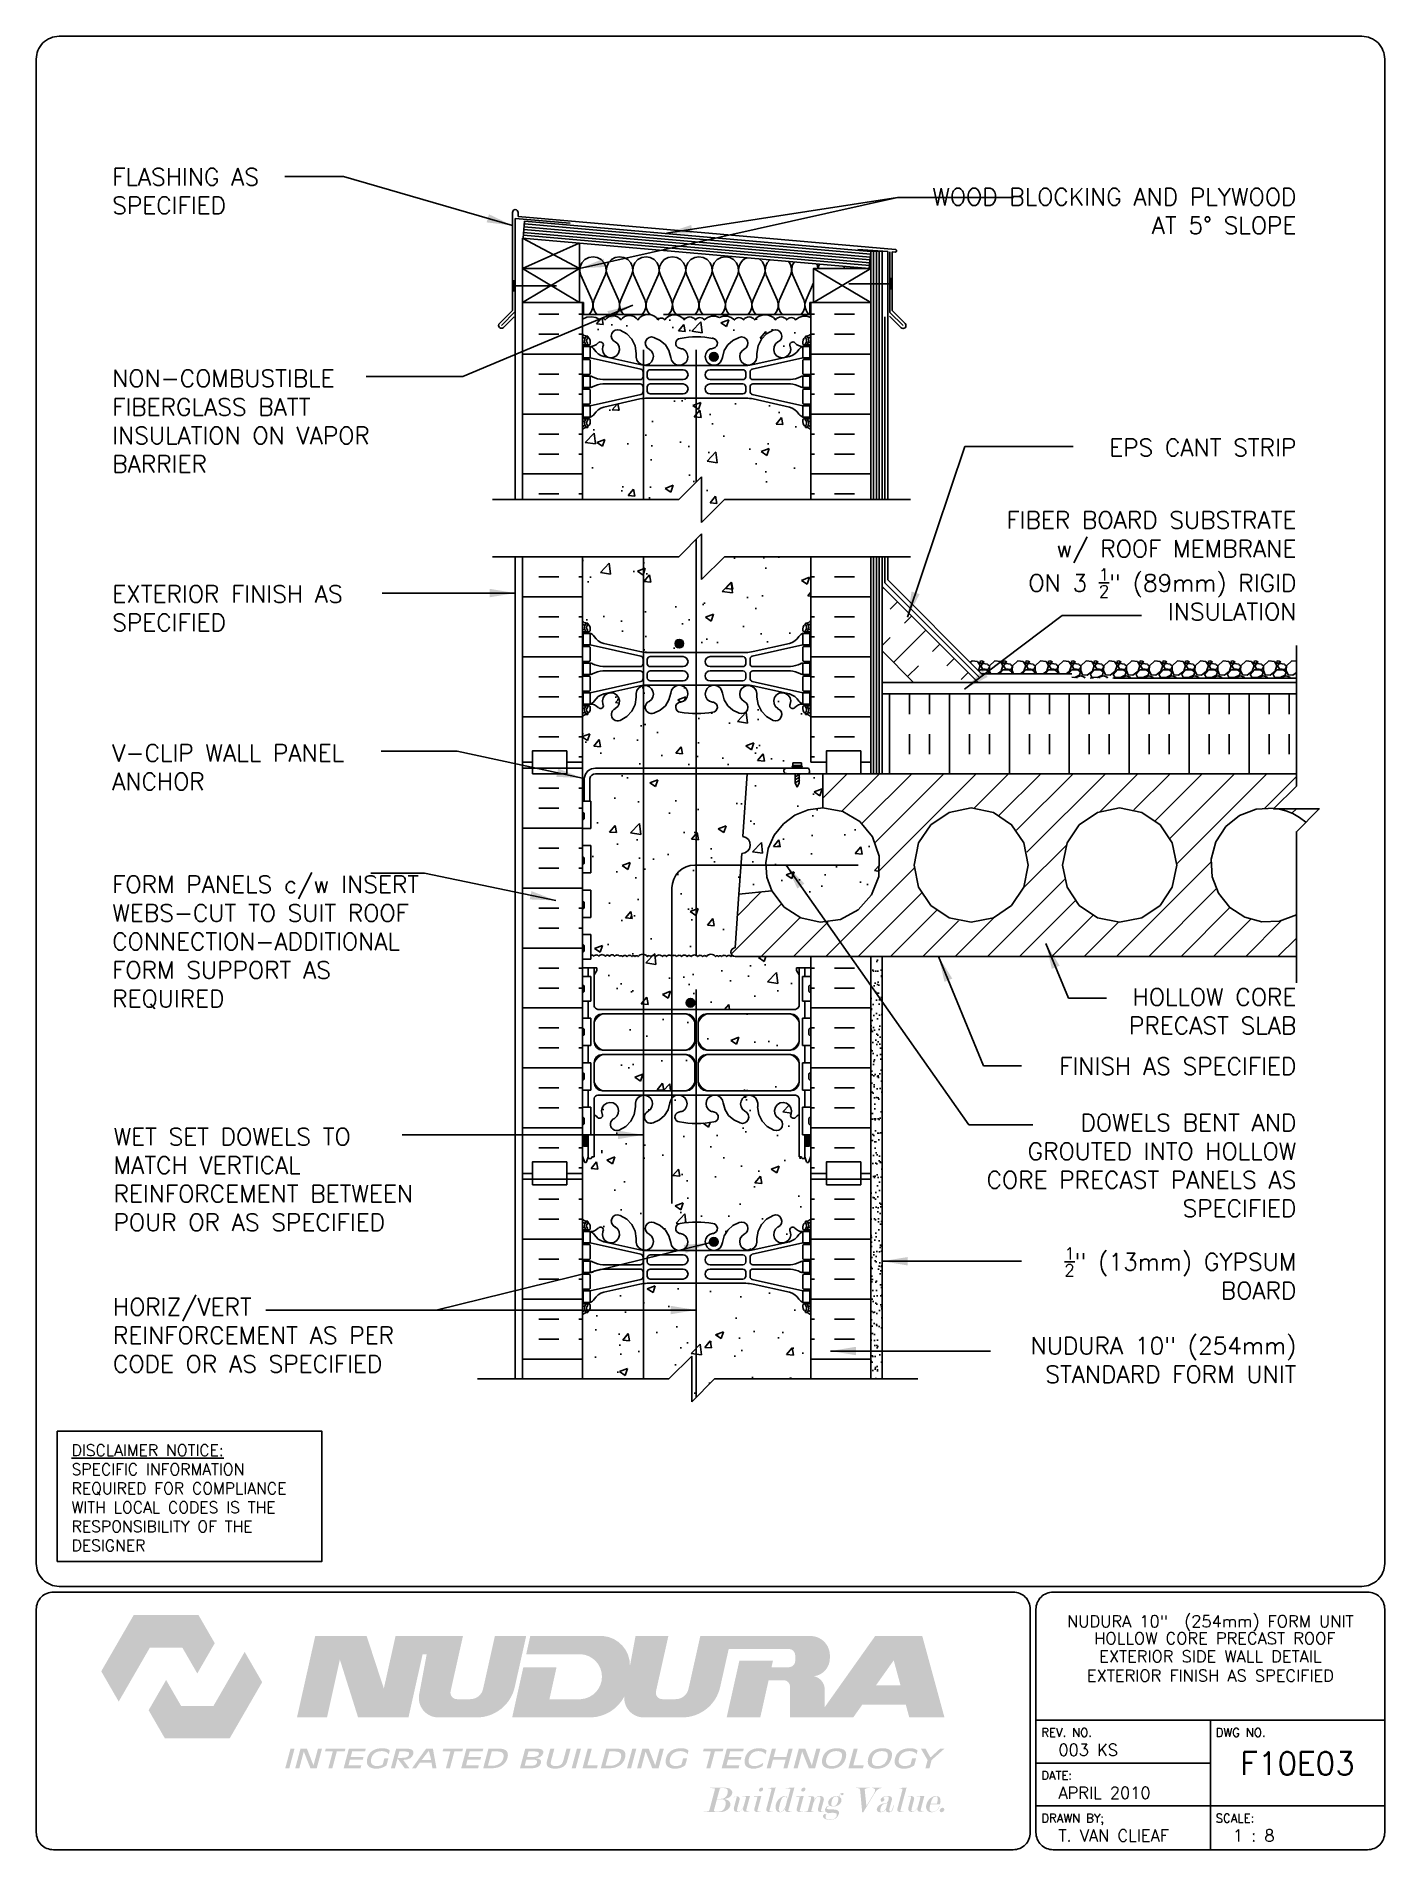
# Paper-space layout 'F10E03' of a CAD drawing. Header units: inches. Extents: x 0.42 to 7.8, y 0.49 to 10.41.
# The model-space entities are those that its viewports show. They can reach past a viewport. Long polylines and large blocks are cut down to what shows.
import ezdxf
from ezdxf.enums import TextEntityAlignment as Align

# ---------------------------------------------------------------- set-up
doc = ezdxf.new("R2010")
doc.units = ezdxf.units.IN
doc.header["$LTSCALE"] = 0.5
doc.header["$MEASUREMENT"] = 0
doc.linetypes.add('DASHED2', pattern=[0.375, 0.25, -0.125])
doc.linetypes.add('HIDDEN2', pattern=[0.1875, 0.125, -0.0625])
for name, color, linetype in [('HATCH', 12, 'Continuous'), ('Hidden2', 12, 'HIDDEN2'), ('line25', 2, 'Continuous'), ('LINE3', 3, 'Continuous'), ('LINE50', 5, 'Continuous'), ('LINE9', 9, 'Continuous'), ('LOGO', 7, 'Continuous'), ('TBK_LINE65', 3, 'Continuous'), ('TBK_TEXT', 4, 'Continuous'), ('TEXT', 4, 'Continuous'), ('Web_Edge', 9, 'Continuous')]:
    doc.layers.add(name, color=color, linetype=linetype)
doc.styles.add('DIM', font='romans.shx', dxfattribs={"width": 0.7})
doc.styles.add('ROMANS', font='romans.shx', dxfattribs={"height": 0.75})
doc.dimstyles.new('ext_12', dxfattribs={"dimscale": 12, "dimtxt": 0.09375, "dimasz": 0.09375, "dimexe": 0.09375, "dimexo": 0.0625, "dimgap": 0.0625, "dimtad": 1, "dimdec": 1, "dimzin": 3, "dimdsep": 46, "dimlunit": 4, "dimtxsty": 'DIM', "dimcen": 0.09, "dimdle": 0.09375, "dimclrt": 4, "dimadec": 0, "dimazin": 0, "dimtfac": 1, "dimtdec": 1, "dimtmove": 2, "dimatfit": 3, "dimfxl": 1, "dimfrac": 2, "dimtolj": 1, "dimtzin": 0, "dimarcsym": 0})

psp = doc.layouts.new('F10E03')

# ---------------------------------------------------------------- texts
at = {"layer": 'TBK_TEXT', "color": 7, "style": 'ROMANS'}
for s, p in [('REV. NO.', (5.9215, 1.107)), ('DWG NO.', (6.876, 1.107)), ('DATE:', (5.9215, 0.8726)), ('DRAWN BY;', (5.9215, 0.6382)), ('SCALE:', (6.876, 0.6382))]:
    psp.add_text(s, height=0.04688, dxfattribs=at).set_placement(p)
at = {"layer": 'TEXT', "insert": (0.6134, 2.7065), "char_height": 0.0625, "width": 1.41371, "attachment_point": 1, "style": 'ROMANS'}
psp.add_mtext('{\\Fromans.shx|c1;\\LDISCLAIMER NOTICE:\\l\\PSPECIFIC INFORMATION REQUIRED FOR COMPLIANCE WITH LOCAL CODES IS THE RESPONSIBILITY OF THE DESIGNER}', dxfattribs=at)

msp = doc.modelspace()

# ---------------------------------------------------------------- texts
at = {"layer": 'TEXT', "char_height": 0.75, "style": 'ROMANS'}
for s, insert, width, attachment_point in [('FLASHING AS \\PSPECIFIED', (151.539, 198.913), 8.7776, 1), ('\\A1;WOOD BLOCKING AND PLYWOOD \\PAT 5%%D SLOPE', (203.393, 198.04), 17.3954, 3), ('NON-COMBUSTIBLE\\PFIBERGLASS BATT INSULATION ON VAPOR BARRIER', (151.539, 190.089), 12.44051, 1), ('\\A1;EPS CANT STRIP', (203.393, 187.062), 9.59335, 3), ('\\A1;FIBER BOARD SUBSTRATE\\Pw/ ROOF MEMBRANE \\PON 3 {\\H0.7x;\\S1/2;}" (89mm) RIGID \\PINSULATION', (203.393, 183.887), 26.1134, 3), ('EXTERIOR FINISH AS SPECIFIED', (151.539, 179.652), 14.56426, 4), ('V-CLIP WALL PANEL ANCHOR', (151.539, 173.688), 12.44051, 1), ('FORM PANELS c/w INSERT WEBS-CUT TO SUIT ROOF CONNECTION-ADDITIONAL\\PFORM SUPPORT AS \\PREQUIRED', (151.539, 165.022), 14.56613, 4), ('HOLLOW CORE PRECAST SLAB', (203.393, 163.003), 12.93494, 3), ('FINISH AS SPECIFIED', (203.393, 159.975), 15.67841, 3), ('DOWELS BENT AND GROUTED INTO HOLLOW CORE PRECAST PANELS AS SPECIFIED', (203.393, 157.498), 15.43481, 3), ('WET SET DOWELS TO MATCH VERTICAL REINFORCEMENT BETWEEN POUR OR AS SPECIFIED', (151.597, 154.639), 15.31511, 4), ('\\A1;{\\H0.7x;\\S1/2;}" (13mm) GYPSUM \\PBOARD', (203.393, 151.66), 17.21743, 3), ('HORIZ/VERT REINFORCEMENT AS PER CODE OR AS SPECIFIED', (151.573, 149.439), 14.36832, 1), ('NUDURA 10" (254mm) STANDARD FORM UNIT', (203.393, 147.733), 17.21743, 3)]:
    msp.add_mtext(s, dxfattribs=dict(at, insert=insert, width=width, attachment_point=attachment_point))

# ---------------------------------------------------------------- blocks, each defined once
blk = doc.blocks.new('TITLEBLOCK-Tag')
at = {"style": 'ROMANS'}
for tag, height, p in [('TITLE_LINE_1', 0.065, (0.927, -0.1328)), ('TITLE_LINE_2', 0.065, (0.9294, -0.2258)), ('CENTRE-LINE-3', 0.065, (0.927, -0.3246)), ('TITLE_LINE_4', 0.065, (0.927, -0.4299)), ('TITLE_LINE_5', 0.065, (0.927, -0.526)), ('DWG', 0.125, (1.4043, -0.9102))]:
    blk.add_attdef(tag, text='', height=height, dxfattribs=at).set_placement(p, align=Align.MIDDLE_CENTER)
for tag, p in [('LATEST_REVISION', (0.0954, -0.8366)), ('REVISION_DATE', (0.0954, -1.071)), ('DRAWN_BY', (0.0954, -1.3053)), ('SCALE', (1.0499, -1.3053))]:
    blk.add_attdef(tag, text='', height=0.065, dxfattribs=at).set_placement(p, align=Align.MIDDLE_LEFT)

# ---------------------------------------------------------------- hatches: boundary and pattern name
at = {"layer": 'HATCH'}
h = msp.add_hatch(dxfattribs=at)
h.set_pattern_fill('INSUL', color=256, scale=7, style=0)
h.set_pattern_definition([(0, (-2754.034, -221.3484), (0, 2.625), []), (0, (-2754.034, -220.4734), (0, 2.625), [0.875, -0.875]), (0, (-2754.034, -219.5984), (0, 2.625), [0.875, -0.875])])
h.paths.add_polyline_path([(172.128, 193.03), (169.503, 193.03), (169.503, 184.405), (172.128, 184.405)])
h = msp.add_hatch(dxfattribs=at)
h.set_pattern_fill('INSUL', color=256, scale=7, style=0)
h.set_pattern_definition([(180, (3108.2892, -221.3484), (0, 2.625), []), (180, (3108.2892, -220.4734), (0, 2.625), [0.875, -0.875]), (180, (3108.2892, -219.5984), (0, 2.625), [0.875, -0.875])])
h.paths.add_polyline_path([(184.753, 193.03), (182.128, 193.03), (182.128, 184.405), (184.753, 184.405)])
h = msp.add_hatch(dxfattribs=at)
h.set_pattern_fill('AR-CONC', color=256, scale=0.5)
h.set_pattern_definition([(50, (0, 0), (3.5863, -0.31376), [0.375, -4.125]), (355, (0, 0), (-0.693757, 3.76096), [0.3, -3.3]), (100.4514, (0.299, -0.026), (2.892544, 3.4472), [0.3187, -3.50571]), (46.1842, (0, 1), (5.33621, -0.8276), [0.5625, -6.1875]), (96.6356, (0.4447, 0.931), (4.67331, 4.87059), [0.47805, -5.25857]), (351.1842, (0, 1), (4.67331, 4.87059), [0.45, -4.95]), (21, (0.5, 0.75), (2.984535, -2.013094), [0.375, -4.125]), (326, (0.5, 0.75), (1.216577, 3.62575), [0.3, -3.3]), (71.4514, (0.7487, 0.5822), (4.20111, 1.612656), [0.3187, -3.50571]), (37.5, (0, 0), (0.060799, 1.664469), [0, -3.26, 0, -3.35, 0, -3.3125]), (7.5, (0, 0), (1.315348, 1.972059), [0, -1.91, 0, -3.185, 0, -1.2625]), (327.5, (-1.115, 0), (2.669112, -0.1127744), [0, -1.25, 0, -3.9, 0, -5.175]), (317.5, (-1.615, 0), (2.91593, 0.500525), [0, -1.625, 0, -2.59, 0, -3.675])])
h.paths.add_polyline_path([(182.128, 148.713, 0.08841), (181.982, 148.81), (181.892, 148.81), (181.892, 148.852, -0.249069), (181.782, 149.059), (181.782, 149.127, -0.414214), (181.844, 149.189), (181.892, 149.189), (181.892, 149.259), (181.787, 149.259, -0.155529), (181.611, 149.393, 0.180914), (181.193, 149.704), (179.612, 150.057, 0.054974), (179.286, 150.093), (177.128, 150.093), (174.97, 150.093, 0.054974), (174.643, 150.057), (173.062, 149.704, 0.180914), (172.644, 149.393, -0.155529), (172.469, 149.259), (172.364, 149.259), (172.364, 149.189), (172.411, 149.189, -0.414214), (172.474, 149.127), (172.474, 149.059, -0.249069), (172.364, 148.852), (172.364, 148.81), (172.274, 148.81, 0.088416), (172.128, 148.713), (172.128, 145.908), (175.917, 145.908), (176.917, 146.908), (176.917, 145.908), (176.917, 144.908), (177.917, 145.908), (182.128, 145.908)])
h.paths.add_polyline_path([(182.128, 154.905), (182.128, 155.665), (182.043, 155.404, -0.6), (181.943, 155.404), (181.894, 155.554), (181.768, 155.554, -0.414214), (181.718, 155.604), (181.718, 155.634), (181.618, 155.634), (181.618, 157.471, 0.108935), (181.465, 157.358, -0.8344), (181.253, 157.484), (181.265, 157.505, 2.155404), (180.726, 157.31, -1), (180.513, 156.799, -0.311223), (179.804, 157.815), (179.804, 157.98, 1.661382), (179.243, 157.628, -1), (179.03, 157.117, -0.30095), (178.294, 157.989, 1.661382), (177.732, 157.636, 0.055617), (177.912, 157.591, -0.843243), (177.877, 157.158, -0.049932), (177.128, 157.094, -0.049932), (176.378, 157.158, -0.843243), (176.343, 157.591, 0.055617), (176.523, 157.636, 1.661382), (175.962, 157.989, -0.30095), (175.225, 157.117, -1), (175.012, 157.628, 1.661382), (174.451, 157.98), (174.451, 157.815, -0.311223), (173.742, 156.799, -1), (173.529, 157.31, 2.155404), (172.99, 157.505), (173.002, 157.484, -0.834375), (172.79, 157.358, 0.108938), (172.638, 157.471), (172.638, 155.634), (172.538, 155.634), (172.538, 155.604, -0.414214), (172.488, 155.554), (172.362, 155.554), (172.313, 155.404, -0.6), (172.213, 155.404), (172.128, 155.665), (172.128, 154.905), (172.128, 152.905, 0.088416), (172.274, 152.808), (172.364, 152.808), (172.364, 152.766, -0.249069), (172.474, 152.559), (172.474, 152.492, -0.414214), (172.411, 152.429), (172.364, 152.429), (172.364, 152.359), (172.469, 152.359, 0.231736), (172.826, 152.51, -0.8344), (173.038, 152.385), (173.026, 152.363, 2.155404), (173.565, 152.558, -1), (173.778, 153.069, -0.311223), (174.487, 152.053), (174.487, 151.888, 1.661382), (175.048, 152.24, -1), (175.261, 152.752, -0.30095), (175.998, 151.879, 1.661382), (176.559, 152.232, 0.055617), (176.379, 152.278, -0.843243), (176.414, 152.71, -0.047544), (177.128, 152.775, -0.047544), (177.841, 152.71, -0.843243), (177.876, 152.278, 0.055617), (177.696, 152.232, 1.661382), (178.258, 151.879, -0.30095), (178.994, 152.752, -1), (179.207, 152.24, 1.661382), (179.768, 151.888), (179.768, 152.053, -0.311223), (180.477, 153.069, -1), (180.69, 152.558, 2.155404), (181.229, 152.363), (181.217, 152.385, -0.834375), (181.429, 152.51, 0.23174), (181.787, 152.359), (181.892, 152.359), (181.892, 152.429), (181.844, 152.429, -0.414214), (181.782, 152.492), (181.782, 152.559, -0.249069), (181.892, 152.766), (181.892, 152.808), (181.982, 152.808, 0.08841), (182.128, 152.905)])
h.paths.add_polyline_path([(177.051, 159.739, 0.225652), (176.676, 160.114), (173.013, 160.114, 0.225652), (172.638, 159.739), (172.638, 158.899, 0.225652), (173.013, 158.524), (176.676, 158.524, 0.225652), (177.051, 158.899)])
h.paths.add_polyline_path([(177.051, 161.521, 0.225652), (176.676, 161.896), (173.013, 161.896, 0.225652), (172.638, 161.521), (172.638, 160.68, 0.225652), (173.013, 160.305), (176.676, 160.305, 0.225652), (177.051, 160.68)])
h.paths.add_polyline_path([(181.618, 161.521, 0.225652), (181.243, 161.896), (177.579, 161.896, 0.225652), (177.204, 161.521), (177.204, 160.68, 0.225652), (177.579, 160.305), (181.243, 160.305, 0.225652), (181.618, 160.68)])
h.paths.add_polyline_path([(181.243, 160.114), (177.579, 160.114, 0.225652), (177.204, 159.739), (177.204, 158.899, 0.225652), (177.579, 158.524), (181.243, 158.524, 0.225652), (181.618, 158.899), (181.618, 159.739, 0.225652)])
h.paths.add_polyline_path([(181.618, 163.593), (181.498, 163.793), (181.498, 163.905), (182.128, 163.905), (182.128, 164.405), (178.815, 164.405, -0.146886), (178.712, 164.436, 0.282763), (178.642, 164.399, 0.520567), (178.438, 164.399, 0.520567), (178.231, 164.399, 0.520567), (178.093, 164.399, 0.520567), (177.955, 164.399, 0.520567), (177.557, 164.399, 0.520567), (177.396, 164.399, 0.520567), (177.175, 164.399, 0.520567), (176.895, 164.399, 0.520567), (176.708, 164.399, 0.520567), (176.481, 164.399, 0.507124), (176.262, 164.399, 0.507124), (176.043, 164.399, 0.520567), (175.816, 164.399, 0.520567), (175.629, 164.399, 0.520567), (175.349, 164.399, 0.520567), (175.128, 164.399, 0.520567), (174.967, 164.399, 0.520567), (174.569, 164.399, 0.520567), (174.431, 164.399, 0.520567), (174.293, 164.399, 0.520567), (174.086, 164.399, 0.520567), (173.882, 164.399, 0.498871), (173.762, 164.413, 0.507124), (173.543, 164.413, 0.520567), (173.316, 164.413, 0.520567), (173.129, 164.413, 0.520567), (172.849, 164.413, 0.520567), (172.628, 164.413, 0.410397), (172.493, 164.438), (172.493, 164.28), (172.128, 164.28), (172.128, 163.905), (172.758, 163.905), (172.758, 163.793), (172.638, 163.593), (172.638, 162.231, 0.268156), (172.799, 162.083), (181.456, 162.083, 0.268138), (181.618, 162.231)])
h.paths.add_polyline_path([(178.979, 167.124), (179.104, 168.911, 0.932515), (179.156, 169.657), (179.348, 172.405), (172.697, 172.405, 0.366745), (172.453, 172.194), (172.453, 171.21), (172.493, 171.21), (172.493, 170.01), (172.128, 170.01), (172.128, 169.26), (172.493, 169.26), (172.493, 168.06), (172.128, 168.06), (172.128, 167.31), (172.493, 167.31), (172.493, 166.11), (172.128, 166.11), (172.128, 165.36), (172.493, 165.36), (172.493, 164.438, -0.410397), (172.628, 164.413, -0.520567), (172.849, 164.413, -0.520567), (173.129, 164.413, -0.520567), (173.316, 164.413, -0.520567), (173.543, 164.413, -0.507124), (173.762, 164.413, -0.498871), (173.882, 164.399, -0.520567), (174.086, 164.399, -0.520567), (174.293, 164.399, -0.520567), (174.431, 164.399, -0.520567), (174.569, 164.399, -0.520567), (174.967, 164.399, -0.520567), (175.128, 164.399, -0.520567), (175.349, 164.399, -0.520567), (175.629, 164.399, -0.520567), (175.816, 164.399, -0.520567), (176.043, 164.399, -0.507124), (176.262, 164.399, -0.507124), (176.481, 164.399, -0.520567), (176.708, 164.399, -0.520567), (176.895, 164.399, -0.520567), (177.175, 164.399, -0.520567), (177.396, 164.399, -0.520567), (177.557, 164.399, -0.520567), (177.955, 164.399, -0.520567), (178.093, 164.399, -0.520567), (178.231, 164.399, -0.520567), (178.438, 164.399, -0.520567), (178.642, 164.399, -0.282763), (178.712, 164.436, -0.743853), (178.815, 164.78)])
h.paths.add_polyline_path([(182.655, 170.905), (182.655, 172.405), (181.626, 172.405), (181.626, 172.007), (181.533, 171.82), (181.439, 172.007), (181.439, 172.405), (179.348, 172.405), (179.156, 169.657, -0.932515), (179.104, 168.911), (178.979, 167.124), (180.425, 167.276, -0.559194)])
h.paths.add_polyline_path([(182.655, 170.905, 0.559194), (180.425, 167.276, 1.788289)])
h.paths.add_polyline_path([(182.128, 174.905, 0.08841), (181.982, 175.003), (181.892, 175.003), (181.892, 175.044, -0.249069), (181.782, 175.251), (181.782, 175.319, -0.414214), (181.844, 175.381), (181.892, 175.381), (181.892, 175.451), (181.787, 175.451, 0.231736), (181.429, 175.3, -0.8344), (181.217, 175.426), (181.229, 175.447, 2.155404), (180.69, 175.253, -1), (180.477, 174.742, -0.311223), (179.768, 175.758), (179.768, 175.923, 1.661382), (179.207, 175.57, -1), (178.994, 175.059, -0.30095), (178.258, 175.931, 1.661382), (177.696, 175.578, 0.055617), (177.876, 175.533, -0.843243), (177.841, 175.101, -0.047544), (177.128, 175.036, -0.047544), (176.414, 175.101, -0.843243), (176.379, 175.533, 0.055617), (176.559, 175.578, 1.661382), (175.998, 175.931, -0.30095), (175.261, 175.059, -1), (175.048, 175.57, 1.661382), (174.487, 175.923), (174.487, 175.758, -0.311223), (173.778, 174.742, -1), (173.565, 175.253, 2.155404), (173.026, 175.447), (173.038, 175.426, -0.834375), (172.826, 175.3, 0.23174), (172.469, 175.451), (172.364, 175.451), (172.364, 175.381), (172.411, 175.381, -0.414214), (172.474, 175.319), (172.474, 175.251, -0.249069), (172.364, 175.044), (172.364, 175.003), (172.274, 175.003, 0.088416), (172.128, 174.905), (172.128, 172.905), (172.128, 171.21), (172.204, 171.21), (172.204, 172.212, -0.379483), (172.696, 172.655), (181.439, 172.655), (181.439, 172.695), (181.345, 172.695, -1), (181.345, 172.758), (181.345, 172.883), (181.72, 172.883), (181.72, 172.758, -1), (181.72, 172.695), (181.626, 172.695), (181.626, 172.655), (182.029, 172.655, -0.386179), (182.031, 172.405), (182.655, 172.405), (182.815, 172.405), (182.815, 172.905), (182.128, 172.905)])
h.paths.add_polyline_path([(181.611, 178.417, -0.155529), (181.787, 178.551), (181.892, 178.551), (181.892, 178.621), (181.844, 178.621, -0.414214), (181.782, 178.684), (181.782, 178.751, -0.249069), (181.892, 178.959), (181.892, 179), (181.982, 179, 0.08841), (182.128, 179.098), (182.128, 181.905), (178.346, 181.905), (177.346, 180.905), (177.346, 182.905), (176.346, 181.905), (172.128, 181.905), (172.128, 179.098, 0.088416), (172.274, 179), (172.364, 179), (172.364, 178.959, -0.249069), (172.474, 178.751), (172.474, 178.684, -0.414214), (172.411, 178.621), (172.364, 178.621), (172.364, 178.551), (172.469, 178.551, -0.155529), (172.644, 178.417, 0.180914), (173.062, 178.106), (174.643, 177.753, 0.054974), (174.97, 177.717), (177.128, 177.717), (179.286, 177.717, 0.054974), (179.612, 177.753), (181.193, 178.106, 0.180914)])
h.paths.add_polyline_path([(182.128, 187.469, 0.08841), (181.982, 187.566), (181.892, 187.566), (181.892, 187.608, -0.249069), (181.782, 187.815), (181.782, 187.882, -0.414214), (181.844, 187.945), (181.892, 187.945), (181.892, 188.015), (181.787, 188.015, -0.155529), (181.611, 188.149, 0.180914), (181.193, 188.46), (179.612, 188.813, 0.054974), (179.286, 188.849), (177.128, 188.849), (174.97, 188.849, 0.054974), (174.643, 188.813), (173.062, 188.46, 0.180914), (172.644, 188.149, -0.155529), (172.469, 188.015), (172.364, 188.015), (172.364, 187.945), (172.411, 187.945, -0.414214), (172.474, 187.882), (172.474, 187.815, -0.249069), (172.364, 187.608), (172.364, 187.566), (172.274, 187.566, 0.088416), (172.128, 187.469), (172.128, 184.405), (176.346, 184.405), (177.346, 185.405), (177.346, 183.405), (178.346, 184.405), (182.128, 184.405)])
h.paths.add_polyline_path([(182.128, 192.381, 0.336749), (181.466, 192.276, 0.520567), (181.079, 192.276, 0.520567), (180.579, 192.276, 0.259173), (180.128, 192.496, 0.259173), (179.676, 192.276, 0.520567), (179.176, 192.276, 0.520567), (178.79, 192.276, 0.336749), (178.128, 192.381, 0.336749), (177.466, 192.276, 0.520567), (177.079, 192.276, 0.520567), (176.579, 192.276, 0.520567), (175.732, 192.276, 0.520567), (175.45, 192.276, 0.520567), (174.556, 192.276, 0.520567), (173.816, 192.276, 0.520567), (173.123, 192.276, 0.520567), (172.903, 192.276, 0.321585), (172.128, 192.301), (172.128, 191.661, 0.088416), (172.274, 191.564), (172.364, 191.564), (172.364, 191.522, -0.249069), (172.474, 191.315), (172.474, 191.247, -0.414214), (172.411, 191.185), (172.364, 191.185), (172.364, 191.115), (172.469, 191.115, 0.231736), (172.826, 191.266, -0.8344), (173.038, 191.14), (173.026, 191.119, 2.155404), (173.565, 191.313, -1), (173.778, 191.825, -0.311223), (174.487, 190.809), (174.487, 190.644, 1.661382), (175.048, 190.996, -1), (175.261, 191.507, -0.30095), (175.998, 190.635, 1.661382), (176.559, 190.988, 0.055617), (176.379, 191.033, -0.843243), (176.414, 191.466, -0.047544), (177.128, 191.531, -0.047544), (177.841, 191.466, -0.843243), (177.876, 191.033, 0.055617), (177.696, 190.988, 1.661382), (178.258, 190.635, -0.30095), (178.994, 191.507, -1), (179.207, 190.996, 1.661382), (179.768, 190.644), (179.768, 190.809, -0.311223), (180.477, 191.825, -1), (180.69, 191.313, 2.155404), (181.229, 191.119), (181.217, 191.14, -0.834375), (181.429, 191.266, 0.23174), (181.787, 191.115), (181.892, 191.115), (181.892, 191.185), (181.844, 191.185, -0.414214), (181.782, 191.247), (181.782, 191.315, -0.249069), (181.892, 191.522), (181.892, 191.564), (181.982, 191.564, 0.08841), (182.128, 191.661)])
h = msp.add_hatch(dxfattribs=at)
h.set_pattern_fill('INSUL', color=256, scale=7, style=0)
h.set_pattern_definition([(0, (-2754.034, -224.1043), (0, 2.625), []), (0, (-2754.034, -223.2293), (0, 2.625), [0.875, -0.875]), (0, (-2754.034, -222.3543), (0, 2.625), [0.875, -0.875])])
h.paths.add_polyline_path([(172.128, 181.905), (169.503, 181.905), (169.503, 172.905), (169.94, 172.905), (169.94, 173.405), (171.44, 173.405), (171.44, 172.905), (172.128, 172.905)])
h = msp.add_hatch(dxfattribs=at)
h.set_pattern_fill('INSUL', color=256, scale=7, style=0)
h.set_pattern_definition([(180, (3108.2892, -224.1043), (0, 2.625), []), (180, (3108.2892, -223.2293), (0, 2.625), [0.875, -0.875]), (180, (3108.2892, -222.3543), (0, 2.625), [0.875, -0.875])])
h.paths.add_polyline_path([(184.753, 181.905), (182.128, 181.905), (182.128, 172.905), (182.815, 172.905), (182.815, 173.405), (184.315, 173.405), (184.315, 172.905), (184.753, 172.905)])
h = msp.add_hatch(dxfattribs=at)
h.set_pattern_fill('INSUL', color=256, scale=7, angle=45, style=0)
h.set_pattern_definition([(45, (77.9495, 17.504), (-1.856155, 1.856155), []), (45, (77.3307, 18.1228), (-1.856155, 1.856155), [0.875, -0.875]), (45, (76.712, 18.7415), (-1.856155, 1.856155), [0.875, -0.875])])
h.paths.add_polyline_path([(186.501, 176.53), (189.329, 176.53), (185.253, 180.607), (185.253, 177.779)])
h = msp.add_hatch(dxfattribs=at)
h.set_pattern_fill('INSUL', color=256, scale=7, angle=90, style=0)
h.set_pattern_definition([(90, (77.9495, 17.504), (-2.625, 2e-16), []), (90, (77.0745, 17.504), (-2.625, 2e-16), [0.875, -0.875]), (90, (76.1995, 17.504), (-2.625, 2e-16), [0.875, -0.875])])
h.paths.add_polyline_path([(185.253, 175.905), (185.253, 172.405), (203.393, 172.405), (203.393, 175.905)])
h = msp.add_hatch(dxfattribs=at)
h.set_pattern_fill('INSUL', color=256, scale=7, style=0)
h.set_pattern_definition([(0, (-2754.034, -242.1043), (0, 2.625), []), (0, (-2754.034, -241.2293), (0, 2.625), [0.875, -0.875]), (0, (-2754.034, -240.3543), (0, 2.625), [0.875, -0.875])])
h.paths.add_polyline_path([(169.503, 154.905), (169.94, 154.905), (169.94, 155.405), (171.44, 155.405), (171.44, 154.905), (172.128, 154.905), (172.128, 172.905), (171.44, 172.905), (171.44, 173.405), (169.94, 173.405), (169.94, 172.905), (169.503, 172.905)])
h = msp.add_hatch(dxfattribs=at)
h.set_pattern_fill('ANSI31', color=256, scale=8, style=0)
h.paths.add_polyline_path([(203.393, 166.233, -1.37263), (202.418, 170.891), (203.393, 171.866), (203.393, 172.405), (186.655, 172.405), (184.655, 172.405), (182.655, 172.405), (182.655, 170.905, -1.788289), (180.425, 167.276), (178.979, 167.124), (178.815, 164.78, 0.743853), (178.712, 164.436, -0.189393), (178.762, 164.413, 0.071789), (178.815, 164.405), (201.393, 164.405), (203.393, 164.405)])
h.paths.add_polyline_path([(186.655, 168.405, -1), (191.655, 168.405, -1)], flags=16)
h.paths.add_polyline_path([(193.155, 168.405, -1), (198.155, 168.405, -1)], flags=16)
h.paths.add_polyline_path([(204.393, 170.866), (203.393, 170.866), (202.594, 170.866, -0.137255), (203.807, 170.281)])
h = msp.add_hatch(dxfattribs=at)
h.set_pattern_fill('INSUL', color=256, scale=7, style=0)
h.set_pattern_definition([(180, (3108.2892, -242.1043), (0, 2.625), []), (180, (3108.2892, -241.2293), (0, 2.625), [0.875, -0.875]), (180, (3108.2892, -240.3543), (0, 2.625), [0.875, -0.875])])
h.paths.add_polyline_path([(184.753, 164.405), (182.128, 164.405), (182.128, 154.905), (182.815, 154.905), (182.815, 155.405), (184.315, 155.405), (184.315, 154.905), (184.753, 154.905)])
h = msp.add_hatch(dxfattribs=at)
h.set_pattern_fill('AR-SAND', color=256, scale=0.25, style=0)
h.set_pattern_definition([(37.5, (9.2939, -3.70106), (-0.01574834, 0.48170594), [0, -0.38, 0, -0.425, 0, -0.40625]), (7.5, (9.2939, -3.70106), (0.4424442, 0.7055365), [0, -0.205, 0, -0.3425, 0, -0.13125]), (327.5, (8.9864, -3.70106), (0.7785355, 0.00141476), [0, -0.125, 0, -0.45, 0, -0.5875]), (317.5, (8.9864, -3.70106), (0.7515317, 0.2194189), [0, -0.0625, 0, -0.295, 0, -0.3375])])
h.paths.add_polyline_path([(184.753, 154.846), (184.753, 145.846), (185.253, 145.846), (185.253, 164.405), (184.753, 164.405)])
h = msp.add_hatch(dxfattribs=at)
h.set_pattern_fill('INSUL', color=256, scale=7, style=0)
h.set_pattern_definition([(0, (-2754.034, -260.1043), (0, 2.625), []), (0, (-2754.034, -259.2293), (0, 2.625), [0.875, -0.875]), (0, (-2754.034, -258.3543), (0, 2.625), [0.875, -0.875])])
h.paths.add_polyline_path([(169.503, 145.908), (172.128, 145.908), (172.128, 154.905), (171.44, 154.905), (171.44, 155.405), (169.94, 155.405), (169.94, 154.905), (169.503, 154.905)])
h = msp.add_hatch(dxfattribs=at)
h.set_pattern_fill('INSUL', color=256, scale=7, style=0)
h.set_pattern_definition([(180, (3108.2892, -260.1043), (0, 2.625), []), (180, (3108.2892, -259.2293), (0, 2.625), [0.875, -0.875]), (180, (3108.2892, -258.3543), (0, 2.625), [0.875, -0.875])])
h.paths.add_polyline_path([(182.128, 145.908), (184.753, 145.908), (184.753, 154.905), (184.315, 154.905), (184.315, 155.405), (182.815, 155.405), (182.815, 154.905), (182.128, 154.905)])
at = {"layer": 'LINE3'}
h = msp.add_hatch(color=256, dxfattribs=at)
h.paths.add_polyline_path([(178.068, 190.697, 0.831395), (177.699, 190.697)])
h.paths.add_polyline_path([(178.071, 190.663, 0.045935), (178.068, 190.697), (177.699, 190.697, 0.045935), (177.696, 190.663, 1)])
h = msp.add_hatch(color=256, dxfattribs=at)
h.paths.add_polyline_path([(176.556, 178.134, 0.831395), (176.187, 178.134)])
h.paths.add_polyline_path([(176.559, 178.099, 0.045935), (176.556, 178.134), (176.187, 178.134, 0.045935), (176.184, 178.099, 1)])
h = msp.add_hatch(color=256, dxfattribs=at)
h.paths.add_polyline_path([(177.042, 162.412, 0.831395), (176.674, 162.412)])
h.paths.add_polyline_path([(177.046, 162.377, 0.045935), (177.042, 162.412), (176.674, 162.412, 0.045935), (176.671, 162.377, 1)])
h = msp.add_hatch(color=256, dxfattribs=at)
h.paths.add_polyline_path([(178.068, 151.941, 0.831395), (177.699, 151.941)])
h.paths.add_polyline_path([(178.071, 151.907, 0.045935), (178.068, 151.941), (177.699, 151.941, 0.045935), (177.696, 151.907, 1)])

# ---------------------------------------------------------------- linework, layer by layer
at = {"layer": 'HATCH'}
for p, q in [((169.065, 192.693), (169.065, 196.979)), ((169.315, 196.804), (169.315, 196.979)), ((169.19, 192.641), (169.19, 196.721)), ((171.594, 196.51), (169.19, 196.721)), ((185.834, 195.359), (169.315, 196.804)), ((184.72, 194.904), (169.566, 196.23)), ((184.73, 195.028), (169.577, 196.354)), ((184.741, 195.153), (169.587, 196.479)), ((169.503, 195.859), (172.003, 194.53)), ((171.992, 195.641), (169.503, 194.53)), ((184.698, 194.655), (169.544, 195.981)), ((184.709, 194.779), (169.555, 196.105)), ((185.503, 195.264), (184.196, 195.356)), ((184.878, 184.405), (184.878, 195.282)), ((185.003, 184.405), (185.003, 195.282)), ((185.128, 184.405), (185.128, 195.282)), ((185.503, 184.405), (185.503, 195.264)), ((185.596, 192.597), (185.596, 195.257)), ((185.827, 195.245), (185.69, 195.253)), ((185.69, 192.68), (185.69, 195.253)), ((172.003, 193.03), (169.503, 194.53)), ((172.003, 194.53), (169.503, 193.03)), ((172.066, 194.227), (172.545, 193.153)), ((173.125, 194.227), (172.646, 193.153)), ((173.225, 194.227), (173.704, 193.153)), ((174.284, 194.227), (173.805, 193.153)), ((174.384, 194.227), (174.864, 193.153)), ((175.443, 194.227), (174.964, 193.153)), ((175.543, 194.227), (176.023, 193.153)), ((176.602, 194.227), (176.124, 193.153)), ((176.703, 194.227), (177.182, 193.153)), ((177.762, 194.227), (177.283, 193.153)), ((177.862, 194.227), (178.342, 193.153)), ((178.921, 194.227), (178.442, 193.153)), ((179.022, 194.227), (179.501, 193.153)), ((180.081, 194.227), (179.602, 193.153)), ((180.181, 194.227), (180.661, 193.153)), ((181.24, 194.227), (180.762, 193.153)), ((181.341, 194.227), (181.82, 193.153)), ((182.253, 193.896), (181.921, 193.153)), ((182.253, 193.03), (184.753, 194.53)), ((182.253, 194.53), (184.753, 193.03)), ((169.065, 192.693), (168.496, 192.124)), ((169.19, 192.641), (168.585, 192.036)), ((169.14, 192.414), (168.673, 191.947)), ((185.583, 192.433), (186.082, 191.934)), ((185.596, 192.597), (186.17, 192.023)), ((185.69, 192.68), (186.259, 192.111)), ((184.878, 172.405), (184.878, 181.905)), ((185.003, 172.405), (185.003, 181.905)), ((185.128, 172.405), (185.128, 181.905)), ((185.503, 180.887), (185.503, 181.905)), ((189.61, 176.78), (185.503, 180.887)), ((189.19, 177.344), (189.115, 177.275)), ((189.43, 177.323), (189.19, 177.343)), ((189.541, 177.145), (189.431, 177.325)), ((189.468, 176.922), (189.54, 177.144)), ((189.599, 177.344), (189.529, 177.314)), ((189.529, 177.314), (189.569, 177.214)), ((189.569, 177.214), (189.719, 177.304)), ((189.669, 177.224), (189.569, 177.124)), ((189.569, 177.124), (189.649, 177.004)), ((189.72, 177.304), (189.6, 177.344)), ((189.87, 177.195), (189.67, 177.225)), ((189.951, 177.122), (189.871, 177.192)), ((189.959, 177.134), (189.949, 176.924)), ((189.949, 177.064), (189.949, 177.124)), ((190.19, 177.344), (189.96, 177.134)), ((190.43, 177.323), (190.19, 177.343)), ((190.541, 177.145), (190.431, 177.325)), ((190.46, 176.894), (190.54, 177.144)), ((190.599, 177.344), (190.529, 177.314)), ((190.529, 177.314), (190.569, 177.214)), ((190.569, 177.214), (190.719, 177.304)), ((190.669, 177.224), (190.569, 177.124)), ((190.569, 177.124), (190.649, 177.004)), ((190.72, 177.304), (190.6, 177.344)), ((190.87, 177.195), (190.67, 177.225)), ((190.951, 177.122), (190.871, 177.192)), ((190.959, 177.134), (190.949, 176.924)), ((190.949, 177.064), (190.949, 177.124)), ((191.19, 177.344), (190.96, 177.134)), ((191.43, 177.323), (191.19, 177.343)), ((191.541, 177.145), (191.431, 177.325)), ((191.46, 176.894), (191.54, 177.144)), ((191.599, 177.344), (191.529, 177.314)), ((191.529, 177.314), (191.569, 177.214)), ((191.569, 177.214), (191.719, 177.304)), ((191.669, 177.224), (191.569, 177.124)), ((191.569, 177.124), (191.649, 177.004)), ((191.72, 177.304), (191.6, 177.344)), ((191.87, 177.195), (191.67, 177.225)), ((191.951, 177.122), (191.871, 177.192)), ((191.959, 177.134), (191.949, 176.924)), ((191.949, 177.064), (191.949, 177.124)), ((192.19, 177.344), (191.96, 177.134)), ((192.43, 177.323), (192.19, 177.343)), ((192.541, 177.145), (192.431, 177.325)), ((192.46, 176.894), (192.54, 177.144)), ((192.599, 177.344), (192.529, 177.314)), ((192.529, 177.314), (192.569, 177.214)), ((192.569, 177.214), (192.719, 177.304)), ((192.669, 177.224), (192.569, 177.124)), ((192.569, 177.124), (192.649, 177.004)), ((192.72, 177.304), (192.6, 177.344)), ((192.87, 177.195), (192.67, 177.225)), ((192.951, 177.122), (192.871, 177.192)), ((192.959, 177.134), (192.949, 176.924)), ((192.949, 177.064), (192.949, 177.124)), ((193.19, 177.344), (192.96, 177.134)), ((193.43, 177.323), (193.19, 177.343)), ((193.541, 177.145), (193.431, 177.325)), ((193.46, 176.894), (193.54, 177.144)), ((193.599, 177.344), (193.529, 177.314)), ((193.529, 177.314), (193.569, 177.214)), ((193.569, 177.214), (193.719, 177.304)), ((193.669, 177.224), (193.569, 177.124)), ((193.569, 177.124), (193.649, 177.004)), ((193.72, 177.304), (193.6, 177.344)), ((193.87, 177.195), (193.67, 177.225)), ((193.951, 177.122), (193.871, 177.192)), ((193.959, 177.134), (193.949, 176.924)), ((193.949, 177.064), (193.949, 177.124)), ((194.19, 177.344), (193.96, 177.134)), ((194.43, 177.323), (194.19, 177.343)), ((194.541, 177.145), (194.431, 177.325)), ((194.46, 176.894), (194.54, 177.144)), ((194.599, 177.344), (194.529, 177.314)), ((194.529, 177.314), (194.569, 177.214)), ((194.569, 177.214), (194.719, 177.304)), ((194.669, 177.224), (194.569, 177.124)), ((194.569, 177.124), (194.649, 177.004)), ((194.72, 177.304), (194.6, 177.344)), ((194.87, 177.195), (194.67, 177.225)), ((194.951, 177.122), (194.871, 177.192)), ((194.959, 177.134), (194.949, 176.924)), ((194.949, 177.064), (194.949, 177.124)), ((195.19, 177.344), (194.96, 177.134)), ((195.43, 177.323), (195.19, 177.343)), ((195.541, 177.145), (195.431, 177.325)), ((195.46, 176.894), (195.54, 177.144)), ((195.599, 177.344), (195.529, 177.314)), ((195.529, 177.314), (195.569, 177.214)), ((195.569, 177.214), (195.719, 177.304)), ((195.669, 177.224), (195.569, 177.124)), ((195.569, 177.124), (195.649, 177.004)), ((195.72, 177.304), (195.6, 177.344)), ((195.87, 177.195), (195.67, 177.225)), ((195.951, 177.122), (195.871, 177.192)), ((195.959, 177.134), (195.949, 176.924)), ((195.949, 177.064), (195.949, 177.124)), ((196.19, 177.344), (195.96, 177.134)), ((196.43, 177.323), (196.19, 177.343)), ((196.541, 177.145), (196.431, 177.325)), ((196.46, 176.894), (196.54, 177.144)), ((196.599, 177.344), (196.529, 177.314)), ((196.529, 177.314), (196.569, 177.214)), ((196.569, 177.214), (196.719, 177.304)), ((196.669, 177.224), (196.569, 177.124)), ((196.569, 177.124), (196.649, 177.004)), ((196.72, 177.304), (196.6, 177.344)), ((196.87, 177.195), (196.67, 177.225)), ((196.951, 177.122), (196.871, 177.192)), ((196.959, 177.134), (196.949, 176.924)), ((196.949, 177.064), (196.949, 177.124)), ((197.19, 177.344), (196.96, 177.134)), ((197.43, 177.323), (197.19, 177.343)), ((197.541, 177.145), (197.431, 177.325)), ((197.46, 176.894), (197.54, 177.144)), ((197.599, 177.344), (197.529, 177.314)), ((197.529, 177.314), (197.569, 177.214)), ((197.569, 177.214), (197.719, 177.304)), ((197.669, 177.224), (197.569, 177.124)), ((197.569, 177.124), (197.649, 177.004)), ((197.72, 177.304), (197.6, 177.344)), ((197.87, 177.195), (197.67, 177.225)), ((197.951, 177.122), (197.871, 177.192)), ((197.959, 177.134), (197.949, 176.924)), ((197.949, 177.064), (197.949, 177.124)), ((198.19, 177.344), (197.96, 177.134)), ((198.43, 177.323), (198.19, 177.343)), ((198.541, 177.145), (198.431, 177.325)), ((198.46, 176.894), (198.54, 177.144)), ((198.599, 177.344), (198.529, 177.314)), ((198.529, 177.314), (198.569, 177.214)), ((198.569, 177.214), (198.719, 177.304)), ((198.669, 177.224), (198.569, 177.124)), ((198.569, 177.124), (198.649, 177.004)), ((198.72, 177.304), (198.6, 177.344)), ((198.87, 177.195), (198.67, 177.225)), ((198.951, 177.122), (198.871, 177.192)), ((198.959, 177.134), (198.949, 176.924)), ((198.949, 177.064), (198.949, 177.124)), ((199.19, 177.344), (198.96, 177.134)), ((199.43, 177.323), (199.19, 177.343)), ((199.541, 177.145), (199.431, 177.325)), ((199.46, 176.894), (199.54, 177.144)), ((199.599, 177.344), (199.529, 177.314)), ((199.529, 177.314), (199.569, 177.214)), ((199.569, 177.214), (199.719, 177.304)), ((199.669, 177.224), (199.569, 177.124)), ((199.569, 177.124), (199.649, 177.004)), ((199.72, 177.304), (199.6, 177.344)), ((199.87, 177.195), (199.67, 177.225)), ((199.951, 177.122), (199.871, 177.192)), ((199.959, 177.134), (199.949, 176.924)), ((199.949, 177.064), (199.949, 177.124)), ((200.19, 177.344), (199.96, 177.134)), ((200.43, 177.323), (200.19, 177.343)), ((200.541, 177.145), (200.431, 177.325)), ((200.46, 176.894), (200.54, 177.144)), ((200.599, 177.344), (200.529, 177.314)), ((200.529, 177.314), (200.569, 177.214)), ((200.569, 177.214), (200.719, 177.304)), ((200.669, 177.224), (200.569, 177.124)), ((200.569, 177.124), (200.649, 177.004)), ((200.72, 177.304), (200.6, 177.344)), ((200.87, 177.195), (200.67, 177.225)), ((200.951, 177.122), (200.871, 177.192)), ((200.959, 177.134), (200.949, 176.924)), ((200.949, 177.064), (200.949, 177.124)), ((201.19, 177.344), (200.96, 177.134)), ((201.43, 177.323), (201.19, 177.343)), ((201.541, 177.145), (201.431, 177.325)), ((201.46, 176.894), (201.54, 177.144)), ((201.599, 177.344), (201.529, 177.314)), ((201.529, 177.314), (201.569, 177.214)), ((201.569, 177.214), (201.719, 177.304)), ((201.669, 177.224), (201.569, 177.124)), ((201.569, 177.124), (201.649, 177.004)), ((201.72, 177.304), (201.6, 177.344)), ((201.87, 177.195), (201.67, 177.225)), ((201.951, 177.122), (201.871, 177.192)), ((201.959, 177.134), (201.949, 176.924)), ((201.949, 177.064), (201.949, 177.124)), ((202.19, 177.344), (201.96, 177.134)), ((202.43, 177.323), (202.19, 177.343)), ((202.541, 177.145), (202.431, 177.325)), ((202.46, 176.894), (202.54, 177.144)), ((202.599, 177.344), (202.529, 177.314)), ((202.529, 177.314), (202.569, 177.214)), ((202.569, 177.214), (202.719, 177.304)), ((202.669, 177.224), (202.569, 177.124)), ((202.569, 177.124), (202.649, 177.004)), ((202.72, 177.304), (202.6, 177.344)), ((202.87, 177.195), (202.67, 177.225)), ((202.951, 177.122), (202.871, 177.192)), ((202.959, 177.134), (202.949, 176.924)), ((202.949, 177.064), (202.949, 177.124)), ((203.19, 177.344), (202.96, 177.134)), ((203.393, 177.326), (203.19, 177.343)), ((189.496, 176.894), (189.549, 176.954)), ((189.549, 176.954), (189.809, 176.954)), ((193.558, 176.78), (189.61, 176.78)), ((189.65, 177.004), (189.9, 176.974)), ((189.809, 176.956), (189.939, 176.866)), ((189.9, 176.974), (189.95, 177.064)), ((189.94, 176.864), (189.916, 176.78)), ((189.948, 176.926), (190.009, 176.78)), ((190.311, 176.78), (190.459, 176.895)), ((190.393, 176.78), (190.549, 176.954)), ((190.549, 176.954), (190.809, 176.954)), ((190.65, 177.004), (190.9, 176.974)), ((190.809, 176.956), (190.939, 176.866)), ((190.9, 176.974), (190.95, 177.064)), ((190.94, 176.864), (190.916, 176.78)), ((190.948, 176.926), (191.009, 176.78)), ((191.311, 176.78), (191.459, 176.895)), ((191.393, 176.78), (191.549, 176.954)), ((191.549, 176.954), (191.809, 176.954)), ((191.65, 177.004), (191.9, 176.974)), ((191.809, 176.956), (191.939, 176.866)), ((191.9, 176.974), (191.95, 177.064)), ((191.94, 176.864), (191.916, 176.78)), ((191.948, 176.926), (192.009, 176.78)), ((192.311, 176.78), (192.459, 176.895)), ((192.393, 176.78), (192.549, 176.954)), ((192.549, 176.954), (192.809, 176.954)), ((192.65, 177.004), (192.9, 176.974)), ((192.809, 176.956), (192.939, 176.866)), ((192.9, 176.974), (192.95, 177.064)), ((192.94, 176.864), (192.916, 176.78)), ((192.948, 176.926), (193.009, 176.78)), ((193.311, 176.78), (193.459, 176.895)), ((193.393, 176.78), (193.549, 176.954)), ((193.549, 176.954), (193.809, 176.954)), ((193.558, 176.655), (193.558, 176.655)), ((193.689, 176.616), (193.558, 176.626)), ((193.65, 177.004), (193.9, 176.974)), ((193.9, 176.723), (193.69, 176.613)), ((193.767, 176.592), (193.789, 176.644)), ((193.79, 176.644), (193.95, 176.694)), ((193.809, 176.956), (193.939, 176.866)), ((193.9, 176.974), (193.95, 177.064)), ((193.94, 176.864), (193.9, 176.724)), ((193.948, 176.926), (194.028, 176.736)), ((193.949, 176.694), (194.109, 176.634)), ((194.029, 176.734), (194.239, 176.724)), ((194.11, 176.634), (194.129, 176.592)), ((194.239, 176.725), (194.459, 176.895)), ((194.46, 176.603), (194.359, 176.592)), ((194.369, 176.754), (194.549, 176.954)), ((194.441, 176.634), (194.371, 176.754)), ((194.689, 176.616), (194.439, 176.636)), ((194.508, 176.592), (194.459, 176.605)), ((194.549, 176.954), (194.809, 176.954)), ((194.65, 177.004), (194.9, 176.974)), ((194.9, 176.723), (194.69, 176.613)), ((194.767, 176.592), (194.789, 176.644)), ((194.79, 176.644), (194.95, 176.694)), ((194.809, 176.956), (194.939, 176.866)), ((194.9, 176.974), (194.95, 177.064)), ((194.94, 176.864), (194.9, 176.724)), ((194.948, 176.926), (195.028, 176.736)), ((194.949, 176.694), (195.109, 176.634)), ((195.029, 176.734), (195.239, 176.724)), ((195.11, 176.634), (195.129, 176.592)), ((195.239, 176.725), (195.459, 176.895)), ((195.46, 176.603), (195.359, 176.592)), ((195.369, 176.754), (195.549, 176.954)), ((195.441, 176.634), (195.371, 176.754)), ((195.689, 176.616), (195.439, 176.636)), ((195.508, 176.592), (195.459, 176.605)), ((195.549, 176.954), (195.809, 176.954)), ((195.65, 177.004), (195.9, 176.974)), ((195.9, 176.723), (195.69, 176.613)), ((195.767, 176.592), (195.789, 176.644)), ((195.79, 176.644), (195.95, 176.694)), ((195.809, 176.956), (195.939, 176.866)), ((195.9, 176.974), (195.95, 177.064)), ((195.94, 176.864), (195.9, 176.724)), ((195.948, 176.926), (196.028, 176.736)), ((195.949, 176.694), (196.109, 176.634)), ((196.029, 176.734), (196.239, 176.724)), ((196.11, 176.634), (196.129, 176.592)), ((196.239, 176.725), (196.459, 176.895)), ((196.46, 176.603), (196.359, 176.592)), ((196.369, 176.754), (196.549, 176.954)), ((196.441, 176.634), (196.371, 176.754)), ((196.689, 176.616), (196.439, 176.636)), ((196.508, 176.592), (196.459, 176.605)), ((196.549, 176.954), (196.809, 176.954)), ((196.65, 177.004), (196.9, 176.974)), ((196.9, 176.723), (196.69, 176.613)), ((196.767, 176.592), (196.789, 176.644)), ((196.79, 176.644), (196.95, 176.694)), ((196.809, 176.956), (196.939, 176.866)), ((196.9, 176.974), (196.95, 177.064)), ((196.94, 176.864), (196.9, 176.724)), ((196.948, 176.926), (197.028, 176.736)), ((196.949, 176.694), (197.109, 176.634)), ((197.029, 176.734), (197.239, 176.724)), ((197.11, 176.634), (197.129, 176.592)), ((197.239, 176.725), (197.459, 176.895)), ((197.46, 176.603), (197.359, 176.592)), ((197.369, 176.754), (197.549, 176.954)), ((197.441, 176.634), (197.371, 176.754)), ((197.689, 176.616), (197.439, 176.636)), ((197.508, 176.592), (197.459, 176.605)), ((197.549, 176.954), (197.809, 176.954)), ((197.65, 177.004), (197.9, 176.974)), ((197.9, 176.723), (197.69, 176.613)), ((197.767, 176.592), (197.789, 176.644)), ((197.79, 176.644), (197.95, 176.694)), ((197.809, 176.956), (197.939, 176.866)), ((197.9, 176.974), (197.95, 177.064)), ((197.94, 176.864), (197.9, 176.724)), ((197.948, 176.926), (198.028, 176.736)), ((197.949, 176.694), (198.109, 176.634)), ((198.029, 176.734), (198.239, 176.724)), ((198.11, 176.634), (198.129, 176.592)), ((198.239, 176.725), (198.459, 176.895)), ((198.46, 176.603), (198.359, 176.592)), ((198.369, 176.754), (198.549, 176.954)), ((198.441, 176.634), (198.371, 176.754)), ((198.689, 176.616), (198.439, 176.636)), ((198.508, 176.592), (198.459, 176.605)), ((198.549, 176.954), (198.809, 176.954)), ((198.65, 177.004), (198.9, 176.974)), ((198.9, 176.723), (198.69, 176.613)), ((198.767, 176.592), (198.789, 176.644)), ((198.79, 176.644), (198.95, 176.694)), ((198.809, 176.956), (198.939, 176.866)), ((198.9, 176.974), (198.95, 177.064)), ((198.94, 176.864), (198.9, 176.724)), ((198.948, 176.926), (199.028, 176.736)), ((198.949, 176.694), (199.109, 176.634)), ((199.029, 176.734), (199.239, 176.724)), ((199.11, 176.634), (199.129, 176.592)), ((199.239, 176.725), (199.459, 176.895)), ((199.46, 176.603), (199.359, 176.592)), ((199.369, 176.754), (199.549, 176.954)), ((199.441, 176.634), (199.371, 176.754)), ((199.689, 176.616), (199.439, 176.636)), ((199.508, 176.592), (199.459, 176.605)), ((199.549, 176.954), (199.809, 176.954)), ((199.65, 177.004), (199.9, 176.974)), ((199.9, 176.723), (199.69, 176.613)), ((199.767, 176.592), (199.789, 176.644)), ((199.79, 176.644), (199.95, 176.694)), ((199.809, 176.956), (199.939, 176.866)), ((199.9, 176.974), (199.95, 177.064)), ((199.94, 176.864), (199.9, 176.724)), ((199.948, 176.926), (200.028, 176.736)), ((199.949, 176.694), (200.109, 176.634)), ((200.029, 176.734), (200.239, 176.724)), ((200.11, 176.634), (200.129, 176.592)), ((200.239, 176.725), (200.459, 176.895)), ((200.46, 176.603), (200.359, 176.592)), ((200.369, 176.754), (200.549, 176.954)), ((200.441, 176.634), (200.371, 176.754)), ((200.689, 176.616), (200.439, 176.636)), ((200.508, 176.592), (200.459, 176.605)), ((200.549, 176.954), (200.809, 176.954)), ((200.65, 177.004), (200.9, 176.974)), ((200.9, 176.723), (200.69, 176.613)), ((200.767, 176.592), (200.789, 176.644)), ((200.79, 176.644), (200.95, 176.694)), ((200.809, 176.956), (200.939, 176.866)), ((200.9, 176.974), (200.95, 177.064)), ((200.94, 176.864), (200.9, 176.724)), ((200.948, 176.926), (201.028, 176.736)), ((200.949, 176.694), (201.109, 176.634)), ((201.029, 176.734), (201.239, 176.724)), ((201.11, 176.634), (201.129, 176.592)), ((201.239, 176.725), (201.459, 176.895)), ((201.46, 176.603), (201.359, 176.592)), ((201.369, 176.754), (201.549, 176.954)), ((201.441, 176.634), (201.371, 176.754)), ((201.689, 176.616), (201.439, 176.636)), ((201.508, 176.592), (201.459, 176.605)), ((201.549, 176.954), (201.809, 176.954)), ((201.65, 177.004), (201.9, 176.974)), ((201.9, 176.723), (201.69, 176.613)), ((201.767, 176.592), (201.789, 176.644)), ((201.79, 176.644), (201.95, 176.694)), ((201.809, 176.956), (201.939, 176.866)), ((201.9, 176.974), (201.95, 177.064)), ((201.94, 176.864), (201.9, 176.724)), ((201.948, 176.926), (202.028, 176.736)), ((201.949, 176.694), (202.109, 176.634)), ((202.029, 176.734), (202.239, 176.724)), ((202.11, 176.634), (202.129, 176.592)), ((202.239, 176.725), (202.459, 176.895)), ((202.46, 176.603), (202.359, 176.592)), ((202.369, 176.754), (202.549, 176.954)), ((202.441, 176.634), (202.371, 176.754)), ((202.689, 176.616), (202.439, 176.636)), ((202.508, 176.592), (202.459, 176.605)), ((202.549, 176.954), (202.809, 176.954)), ((202.65, 177.004), (202.9, 176.974)), ((202.9, 176.723), (202.69, 176.613)), ((202.767, 176.592), (202.789, 176.644)), ((202.79, 176.644), (202.95, 176.694)), ((202.809, 176.956), (202.939, 176.866)), ((202.9, 176.974), (202.95, 177.064)), ((202.94, 176.864), (202.9, 176.724)), ((202.948, 176.926), (203.028, 176.736)), ((202.949, 176.694), (203.109, 176.634)), ((203.029, 176.734), (203.239, 176.724)), ((203.11, 176.634), (203.129, 176.592)), ((203.239, 176.725), (203.393, 176.843)), ((203.393, 176.596), (203.359, 176.592)), ((203.369, 176.754), (203.393, 176.78)), ((203.393, 176.717), (203.371, 176.754))]:
    msp.add_line(p, q, dxfattribs=at)
at = {"layer": 'HATCH', "color": 6, "linetype": 'DASHED2', "ltscale": 0.5}
for points in [[(170.815, 193.03), (172.172, 193.03), (172.172, 192.509), (175.128, 192.509)], [(183.44, 193.03), (182.084, 193.03), (182.084, 192.509), (175.128, 192.509)]]:
    msp.add_lwpolyline(points, dxfattribs=at)
at = {"layer": 'HATCH'}
for points in [[(172.128, 192.301, -0.321585), (172.903, 192.276, -0.520567), (173.123, 192.276, -0.520567), (173.816, 192.276, -0.520567), (174.556, 192.276, -0.520567), (175.45, 192.276, -0.520567), (175.732, 192.276, -0.520567), (176.579, 192.276, -0.520567), (177.079, 192.276, -0.520567), (177.466, 192.276, -0.336749), (178.128, 192.381)], [(180.128, 192.496, 0.259173), (179.676, 192.276, 0.520567), (179.176, 192.276, 0.520567), (178.79, 192.276, 0.336749), (178.128, 192.381)], [(180.128, 192.496, -0.259173), (180.579, 192.276, -0.520567), (181.079, 192.276, -0.520567), (181.466, 192.276, -0.336749), (182.128, 192.381)], [(173.762, 164.413, 0.507124), (173.543, 164.413, 0.520567), (173.316, 164.413, 0.520567), (173.129, 164.413, 0.520567), (172.849, 164.413, 0.520567), (172.628, 164.413, 0.410397), (172.493, 164.438, 0.410397)], [(176.262, 164.399, 0.507124), (176.043, 164.399, 0.520567), (175.816, 164.399, 0.520567), (175.629, 164.399, 0.520567), (175.349, 164.399, 0.520567), (175.128, 164.399, 0.520567), (174.967, 164.399, 0.520567), (174.569, 164.399, 0.520567), (174.431, 164.399, 0.520567), (174.293, 164.399, 0.520567), (174.086, 164.399, 0.520567), (173.882, 164.399, 0.498871), (173.762, 164.413, 0.498871)], [(176.262, 164.399, -0.507124), (176.481, 164.399, -0.520567), (176.708, 164.399, -0.520567), (176.895, 164.399, -0.520567), (177.175, 164.399, -0.520567), (177.396, 164.399, -0.520567), (177.557, 164.399, -0.520567), (177.955, 164.399, -0.520567), (178.093, 164.399, -0.520567), (178.231, 164.399, -0.520567), (178.438, 164.399, -0.520567), (178.642, 164.399, -0.498871), (178.762, 164.413, -0.498871)]]:
    msp.add_lwpolyline(points, format="xyb", dxfattribs=at)
for centre, radius, start, end in [((169.19, 196.979), 0.125, 0, 180), ((185.83, 195.302), 0.0568, 266.63891, 86.63891), ((172.595, 194.463), 0.58, 335.96637, 204.06937), ((173.754, 194.463), 0.58, 335.96637, 204.06937), ((174.914, 194.463), 0.58, 335.96637, 204.06937), ((176.073, 194.463), 0.58, 335.96637, 204.06937), ((177.232, 194.463), 0.58, 335.96637, 204.06937), ((178.392, 194.463), 0.58, 335.96637, 204.06937), ((179.551, 194.463), 0.58, 112.47897, 204.06937), ((179.551, 194.463), 0.58, 335.96637, 57.52103), ((180.711, 194.463), 0.58, 129.53119, 204.06937), ((180.711, 194.463), 0.58, 335.96637, 40.46881), ((181.87, 194.463), 0.58, 142.41452, 204.06937), ((181.87, 194.463), 0.58, 6.64068, 27.58548), ((183.03, 194.463), 0.58, 153.63882, 173.35932), ((183.03, 194.463), 0.58, 6.64068, 16.36118), ((172.016, 192.917), 0.58, 315.31494, 24.06937), ((173.175, 192.917), 0.58, 155.96637, 224.68506), ((173.175, 192.917), 0.58, 315.31494, 24.06937), ((174.334, 192.917), 0.58, 155.96637, 224.68506), ((174.334, 192.917), 0.58, 315.31494, 24.06937), ((175.494, 192.917), 0.58, 155.96637, 224.68506), ((175.493, 192.917), 0.58, 315.31494, 24.06937), ((176.653, 192.917), 0.58, 155.96637, 224.68506), ((176.653, 192.917), 0.58, 315.31494, 24.06937), ((177.813, 192.917), 0.58, 155.96637, 224.68506), ((177.812, 192.917), 0.58, 315.31494, 24.06937), ((178.972, 192.917), 0.58, 155.96637, 224.68506), ((178.972, 192.917), 0.58, 315.31494, 24.06937), ((180.131, 192.917), 0.58, 155.96637, 224.68506), ((180.131, 192.917), 0.58, 315.31494, 24.06937), ((181.291, 192.917), 0.58, 155.96637, 224.68506), ((181.291, 192.917), 0.58, 315.31494, 24.06937), ((182.451, 192.917), 0.58, 155.96637, 224.68506), ((175.494, 192.917), 0.58, 259.88781, 270), ((176.653, 192.917), 0.58, 255.83684, 268.33023), ((181.812, 192.917), 0.58, 297.67982, 302.97697), ((168.585, 192.036), 0.125, 135, 315), ((186.17, 192.023), 0.125, 225, 45)]:
    msp.add_arc(centre, radius, start, end, dxfattribs=at)
at = {"layer": 'Hidden2'}
for p, q in [((179.156, 169.657), (179.348, 172.405)), ((179.348, 172.405), (184.655, 172.405)), ((178.979, 167.124), (179.104, 168.911))]:
    msp.add_line(p, q, dxfattribs=at)
for centre, radius, start, end in [((182.655, 168.405), 2.5, 90, 206.85458), ((179.104, 169.286), 0.375, 270, 82)]:
    msp.add_arc(centre, radius, start, end, dxfattribs=at)
at = {"layer": 'line25'}
for p, q in [((169.533, 195.856), (169.598, 196.603)), ((184.752, 195.277), (169.598, 196.603)), ((169.503, 195.859), (169.503, 193.03)), ((184.687, 194.53), (169.503, 195.859)), ((172.003, 193.03), (172.003, 195.64)), ((184.687, 194.53), (184.752, 195.277)), ((184.753, 194.53), (184.753, 195.282)), ((185.253, 195.282), (184.753, 195.282)), ((185.253, 184.405), (185.253, 195.282)), ((172.003, 194.53), (169.503, 194.53)), ((172.128, 193.03), (172.128, 184.405)), ((182.128, 184.405), (182.128, 193.03)), ((172.128, 181.905), (172.128, 172.905)), ((182.128, 181.905), (182.128, 172.905)), ((185.253, 172.405), (185.253, 181.905)), ((189.454, 176.405), (185.253, 180.607)), ((186.626, 176.405), (185.253, 177.779)), ((172.128, 172.905), (172.128, 171.21)), ((182.655, 172.405), (182.655, 170.905)), ((184.655, 172.405), (186.655, 172.405)), ((184.753, 172.905), (184.753, 172.405)), ((186.655, 172.405), (203.393, 172.405)), ((172.128, 171.21), (172.128, 154.905)), ((172.128, 171.21), (172.493, 171.21)), ((172.493, 170.01), (172.493, 171.21)), ((172.128, 170.01), (172.493, 170.01)), ((172.128, 169.26), (172.493, 169.26)), ((172.493, 168.06), (172.493, 169.26)), ((172.128, 168.06), (172.493, 168.06)), ((172.128, 167.31), (172.493, 167.31)), ((172.493, 166.11), (172.493, 167.31)), ((178.815, 164.78), (178.979, 167.124)), ((178.979, 167.124), (180.425, 167.276)), ((172.128, 166.11), (172.493, 166.11)), ((172.128, 165.36), (172.493, 165.36)), ((172.493, 165.36), (172.493, 164.28)), ((178.815, 164.405), (201.393, 164.405)), ((182.128, 164.405), (203.393, 164.405)), ((182.128, 164.405), (182.128, 154.905)), ((172.128, 164.28), (172.493, 164.28)), ((172.128, 163.53), (172.493, 163.53)), ((172.493, 162.45), (172.493, 163.53)), ((182.128, 163.53), (181.763, 163.53)), ((181.763, 162.45), (181.763, 163.53)), ((172.128, 162.45), (172.493, 162.45)), ((182.128, 162.45), (181.763, 162.45)), ((172.128, 161.7), (172.493, 161.7)), ((172.493, 161.7), (172.493, 160.5)), ((182.128, 161.7), (181.763, 161.7)), ((181.763, 161.7), (181.763, 160.5)), ((172.128, 160.5), (172.493, 160.5)), ((182.128, 160.5), (181.763, 160.5)), ((172.128, 159.75), (172.493, 159.75)), ((172.493, 159.75), (172.493, 158.55)), ((182.128, 159.75), (181.763, 159.75)), ((181.763, 159.75), (181.763, 158.55)), ((172.128, 158.55), (172.493, 158.55)), ((182.128, 158.55), (181.763, 158.55)), ((172.128, 157.8), (172.493, 157.8)), ((172.493, 157.8), (172.493, 156.6)), ((182.128, 157.8), (181.763, 157.8)), ((181.763, 157.8), (181.763, 156.6)), ((172.128, 156.6), (172.493, 156.6)), ((182.128, 156.6), (181.763, 156.6)), ((172.128, 154.905), (172.128, 145.908)), ((182.128, 154.905), (182.128, 145.908))]:
    msp.add_line(p, q, dxfattribs=at)
msp.add_lwpolyline([(184.753, 194.53), (184.753, 193.03), (182.253, 193.03), (182.253, 194.53)], close=True, dxfattribs=at)
msp.add_lwpolyline([(203.393, 175.905), (185.253, 175.905)], dxfattribs=at)
for centre in [(189.155, 168.405), (195.655, 168.405)]:
    msp.add_circle(centre, 2.5, dxfattribs=at)
for centre, radius, start, end in [((182.655, 168.405), 2.5, 206.85458, 90), ((202.155, 168.405), 2.5, 83.97011, 299.67251), ((202.155, 168.405), 2.5, 48.6252, 79.8865), ((178.815, 164.593), 0.188, 90, 270)]:
    msp.add_arc(centre, radius, start, end, dxfattribs=at)
at = {"layer": 'LINE3'}
for p, q in [((174.81, 190.961), (174.81, 184.405)), ((177.114, 190.961), (177.114, 185.173)), ((177.114, 182.673), (177.114, 164.453)), ((174.81, 181.905), (174.81, 145.908)), ((177.114, 162.953), (177.114, 145.104))]:
    msp.add_line(p, q, dxfattribs=at)
msp.add_lwpolyline([(176.049, 153.59), (176.049, 167.405, -0.414214), (177.049, 168.405), (184.2, 168.405)], format="xyb", dxfattribs=at)
for centre in [(177.884, 190.663), (176.372, 178.099), (176.858, 162.377), (177.884, 151.907)]:
    msp.add_circle(centre, 0.188, dxfattribs=at)
at = {"layer": 'LINE50', "color": 9, "linetype": 'DASHED2'}
for p, q in [((185.378, 184.405), (185.378, 195.273)), ((185.378, 180.762), (185.378, 181.905)), ((189.547, 176.592), (185.378, 180.762)), ((203.393, 176.592), (189.547, 176.592))]:
    msp.add_line(p, q, dxfattribs=at)
at = {"layer": 'LINE50'}
for p, q in [((169.503, 193.03), (172.128, 193.03)), ((169.503, 184.405), (169.503, 193.03)), ((182.128, 193.03), (184.753, 193.03)), ((184.753, 184.405), (184.753, 193.03)), ((169.503, 172.905), (169.503, 181.905)), ((169.503, 154.905), (169.503, 172.905)), ((181.56, 172.905), (181.56, 172.905)), ((184.753, 154.846), (184.753, 164.405)), ((169.503, 145.908), (169.503, 154.905)), ((184.753, 145.908), (184.753, 154.905))]:
    msp.add_line(p, q, dxfattribs=at)
for points in [[(182.128, 172.905), (182.815, 172.905), (182.815, 173.405), (184.315, 173.405), (184.315, 172.905), (184.753, 172.905), (184.753, 181.905)], [(172.128, 172.905), (171.44, 172.905), (171.44, 173.405), (169.94, 173.405), (169.94, 172.905), (169.503, 172.905)], [(169.503, 172.905), (169.94, 172.905), (169.94, 173.405), (171.44, 173.405), (171.44, 172.905), (172.128, 172.905)], [(172.128, 154.905), (171.44, 154.905), (171.44, 155.405), (169.94, 155.405), (169.94, 154.905), (169.503, 154.905)], [(169.503, 154.905), (169.94, 154.905), (169.94, 155.405), (171.44, 155.405), (171.44, 154.905), (172.128, 154.905)], [(182.128, 154.905), (182.815, 154.905), (182.815, 155.405), (184.315, 155.405), (184.315, 154.905), (184.753, 154.905)], [(184.753, 154.905), (184.315, 154.905), (184.315, 155.405), (182.815, 155.405), (182.815, 154.905), (182.128, 154.905)]]:
    msp.add_lwpolyline(points, dxfattribs=at)
at = {"layer": 'LINE9'}
for p, q in [((169.145, 193.766), (169.145, 194.016)), ((169.145, 193.766), (170.991, 193.766)), ((169.145, 193.766), (169.145, 193.516)), ((185.643, 193.86), (183.797, 193.86)), ((185.643, 193.86), (185.643, 194.11)), ((185.643, 193.86), (185.643, 193.61)), ((169.19, 184.405), (169.19, 192.641)), ((176.346, 184.405), (177.346, 185.405)), ((177.346, 183.405), (177.346, 185.405)), ((168.19, 184.405), (176.346, 184.405)), ((178.346, 184.405), (177.346, 183.405)), ((178.346, 184.405), (186.503, 184.405)), ((176.346, 181.905), (177.346, 182.905)), ((177.346, 180.905), (177.346, 182.905)), ((168.19, 181.905), (176.346, 181.905)), ((169.19, 181.905), (169.19, 145.908)), ((178.346, 181.905), (177.346, 180.905)), ((178.346, 181.905), (186.503, 181.905)), ((182.029, 172.655), (172.696, 172.655)), ((182.031, 172.405), (172.697, 172.405)), ((181.345, 172.883), (181.345, 172.758)), ((181.345, 172.883), (181.72, 172.883)), ((181.345, 172.758), (181.72, 172.758)), ((181.345, 172.695), (181.72, 172.695)), ((181.345, 172.695), (181.72, 172.695)), ((181.425, 172.39), (181.451, 172.405)), ((181.425, 172.257), (181.643, 172.383)), ((181.439, 172.655), (181.439, 172.695)), ((181.439, 172.007), (181.439, 172.405)), ((181.626, 172.655), (181.626, 172.695)), ((181.626, 172.007), (181.626, 172.405)), ((181.72, 172.883), (181.72, 172.758)), ((172.204, 172.212), (172.204, 171.21)), ((172.453, 171.21), (172.453, 172.194)), ((181.425, 172.132), (181.643, 172.258)), ((181.425, 171.999), (181.643, 172.125)), ((181.533, 171.82), (181.439, 172.007)), ((181.533, 171.82), (181.626, 172.007)), ((172.128, 170.44), (172.128, 170.66)), ((172.128, 170.605), (172.128, 170.605)), ((172.128, 170.495), (172.128, 170.495)), ((172.168, 170.7), (172.168, 170.7)), ((172.168, 170.4), (172.168, 170.4)), ((172.208, 170.44), (172.208, 170.66)), ((172.128, 168.49), (172.128, 168.71)), ((172.128, 168.655), (172.128, 168.655)), ((172.128, 168.545), (172.128, 168.545)), ((172.168, 168.75), (172.168, 168.75)), ((172.168, 168.45), (172.168, 168.45)), ((172.208, 168.49), (172.208, 168.71)), ((172.128, 166.54), (172.128, 166.76)), ((172.168, 166.8), (172.168, 166.8)), ((172.208, 166.54), (172.208, 166.76)), ((172.128, 166.705), (172.128, 166.705)), ((172.128, 166.595), (172.128, 166.595)), ((172.168, 166.5), (172.168, 166.5)), ((172.128, 164.65), (172.128, 164.87)), ((172.128, 164.815), (172.128, 164.815)), ((172.128, 164.705), (172.128, 164.705)), ((172.168, 164.91), (172.168, 164.91)), ((172.168, 164.61), (172.168, 164.61)), ((172.208, 164.65), (172.208, 164.87)), ((185.253, 145.908), (185.253, 164.405)), ((172.758, 163.905), (172.128, 163.905)), ((181.498, 163.905), (182.128, 163.905)), ((172.128, 162.88), (172.128, 163.1)), ((172.128, 163.045), (172.128, 163.045)), ((172.128, 162.935), (172.128, 162.935)), ((172.168, 163.14), (172.168, 163.14)), ((172.168, 162.84), (172.168, 162.84)), ((172.208, 162.88), (172.208, 163.1)), ((182.048, 162.88), (182.048, 163.1)), ((182.088, 163.14), (182.088, 163.14)), ((182.088, 162.84), (182.088, 162.84)), ((182.128, 162.88), (182.128, 163.1)), ((182.128, 163.045), (182.128, 163.045)), ((182.128, 162.935), (182.128, 162.935)), ((172.128, 161.21), (172.128, 160.99)), ((172.168, 161.25), (172.168, 161.25)), ((172.208, 161.21), (172.208, 160.99)), ((182.048, 161.21), (182.048, 160.99)), ((182.088, 161.25), (182.088, 161.25)), ((182.128, 161.21), (182.128, 160.99)), ((172.128, 161.155), (172.128, 161.155)), ((172.128, 161.045), (172.128, 161.045)), ((172.168, 160.95), (172.168, 160.95)), ((182.088, 160.95), (182.088, 160.95)), ((182.128, 161.155), (182.128, 161.155)), ((182.128, 161.045), (182.128, 161.045)), ((172.128, 159.26), (172.128, 159.04)), ((172.128, 159.205), (172.128, 159.205)), ((172.128, 159.095), (172.128, 159.095)), ((172.168, 159), (172.168, 159)), ((172.208, 159.26), (172.208, 159.04)), ((182.048, 159.26), (182.048, 159.04)), ((182.088, 159), (182.088, 159)), ((182.128, 159.26), (182.128, 159.04)), ((182.128, 159.205), (182.128, 159.205)), ((182.128, 159.095), (182.128, 159.095)), ((172.128, 157.31), (172.128, 157.09)), ((172.128, 157.255), (172.128, 157.255)), ((172.168, 157.35), (172.168, 157.35)), ((172.208, 157.31), (172.208, 157.09)), ((182.048, 157.31), (182.048, 157.09)), ((182.088, 157.35), (182.088, 157.35)), ((182.128, 157.31), (182.128, 157.09)), ((182.128, 157.255), (182.128, 157.255)), ((172.128, 157.145), (172.128, 157.145)), ((172.168, 157.05), (172.168, 157.05)), ((182.088, 157.05), (182.088, 157.05)), ((182.128, 157.145), (182.128, 157.145)), ((176.917, 146.908), (175.917, 145.908)), ((176.917, 145.908), (176.917, 146.908)), ((167.528, 145.908), (175.917, 145.908)), ((176.917, 145.908), (176.917, 144.908)), ((176.917, 144.908), (177.917, 145.908)), ((177.917, 145.908), (186.823, 145.908))]:
    msp.add_line(p, q, dxfattribs=at)
for points in [[(203.393, 178.023), (203.393, 171.866), (202.393, 170.866), (203.393, 170.866), (204.393, 170.866), (203.393, 169.866), (203.393, 163.254)], [(203.393, 176.405), (185.253, 176.405)]]:
    msp.add_lwpolyline(points, dxfattribs=at)
at = {"layer": 'LINE9', "linetype": 'DASHED2', "ltscale": 0.15}
for points in [[(171.44, 172.905), (171.44, 172.905), (171.44, 172.405), (169.94, 172.405), (169.94, 172.905), (169.94, 172.905)], [(171.44, 172.905), (171.44, 172.905), (171.44, 172.405), (169.94, 172.405), (169.94, 172.905), (169.94, 172.905)], [(182.815, 172.905), (182.815, 172.905), (182.815, 172.405), (184.315, 172.405), (184.315, 172.905), (184.315, 172.905)], [(171.44, 154.905), (171.44, 154.905), (171.44, 154.405), (169.94, 154.405), (169.94, 154.905), (169.94, 154.905)], [(171.44, 154.905), (171.44, 154.905), (171.44, 154.405), (169.94, 154.405), (169.94, 154.905), (169.94, 154.905)], [(182.815, 154.905), (182.815, 154.905), (182.815, 154.405), (184.315, 154.405), (184.315, 154.905), (184.315, 154.905)], [(182.815, 154.905), (182.815, 154.905), (182.815, 154.405), (184.315, 154.405), (184.315, 154.905), (184.315, 154.905)]]:
    msp.add_lwpolyline(points, dxfattribs=at)
at = {"layer": 'LINE9'}
for centre, radius, start, end in [((172.699, 172.156), 0.499, 89.35428, 173.57974), ((172.699, 172.156), 0.249, 89.35428, 171.20677), ((181.077, 172.53), 0.125, 89.39473, 270.60527), ((181.345, 172.727), 0.0312, 90, 270), ((181.72, 172.727), 0.0312, 270, 90), ((181.892, 172.529), 0.186, 318.18045, 42.64251), ((172.168, 170.66), 0.04, 90, 180), ((172.168, 170.44), 0.04, 180, 270), ((172.168, 170.66), 0.04, 360, 90), ((172.168, 170.44), 0.04, 270, 0), ((172.168, 168.71), 0.04, 90, 180), ((172.168, 168.49), 0.04, 180, 270), ((172.168, 168.71), 0.04, 360, 90), ((172.168, 168.49), 0.04, 270, 0), ((172.168, 166.76), 0.04, 90, 180), ((172.168, 166.76), 0.04, 360, 90), ((172.168, 166.54), 0.04, 180, 270), ((172.168, 166.54), 0.04, 270, 0), ((172.168, 164.87), 0.04, 90, 180), ((172.168, 164.65), 0.04, 180, 270), ((172.168, 164.87), 0.04, 360, 90), ((172.168, 164.65), 0.04, 270, 0), ((172.168, 163.1), 0.04, 90, 180), ((172.168, 162.88), 0.04, 180, 270), ((172.168, 163.1), 0.04, 360, 90), ((172.168, 162.88), 0.04, 270, 0), ((182.088, 163.1), 0.04, 90, 180), ((182.088, 162.88), 0.04, 180, 270), ((182.088, 163.1), 0.04, 0, 90), ((182.088, 162.88), 0.04, 270, 0), ((172.168, 161.21), 0.04, 90, 180), ((172.168, 161.21), 0.04, 0, 90), ((182.088, 161.21), 0.04, 90, 180), ((182.088, 161.21), 0.04, 360, 90), ((172.168, 160.99), 0.04, 180, 270), ((172.168, 160.99), 0.04, 270, 0), ((182.088, 160.99), 0.04, 180, 270), ((182.088, 160.99), 0.04, 270, 0), ((172.168, 159.26), 0.04, 90, 180), ((172.168, 159.04), 0.04, 180, 270), ((172.168, 159.26), 0.04, 0, 90), ((172.168, 159.04), 0.04, 270, 0), ((182.088, 159.26), 0.04, 90, 180), ((182.088, 159.04), 0.04, 180, 270), ((182.088, 159.26), 0.04, 360, 90), ((182.088, 159.04), 0.04, 270, 0), ((172.168, 157.31), 0.04, 90, 180), ((172.168, 157.31), 0.04, 0, 90), ((182.088, 157.31), 0.04, 90, 180), ((182.088, 157.31), 0.04, 360, 90), ((172.168, 157.09), 0.04, 180, 270), ((172.168, 157.09), 0.04, 270, 0), ((182.088, 157.09), 0.04, 180, 270), ((182.088, 157.09), 0.04, 270, 0)]:
    msp.add_arc(centre, radius, start, end, dxfattribs=at)
at = {"layer": 'Web_Edge'}
for p, q in [((172.274, 191.564), (172.364, 191.564)), ((172.364, 191.564), (172.364, 191.522)), ((181.982, 191.564), (181.892, 191.564)), ((181.892, 191.564), (181.892, 191.522)), ((172.128, 191.285), (172.205, 191.285)), ((172.128, 191.185), (172.411, 191.185)), ((172.274, 191.185), (172.274, 191.115)), ((172.274, 190.615), (172.274, 190.545)), ((172.364, 191.185), (172.364, 191.115)), ((172.364, 190.615), (172.364, 190.545)), ((174.686, 190.118), (172.469, 190.615)), ((172.474, 191.315), (172.474, 191.247)), ((173.026, 191.119), (173.038, 191.14)), ((174.643, 190.317), (173.062, 190.67)), ((174.487, 190.809), (174.487, 190.644)), ((179.569, 190.118), (181.787, 190.615)), ((179.612, 190.317), (181.193, 190.67)), ((179.768, 190.809), (179.768, 190.644)), ((181.229, 191.119), (181.217, 191.14)), ((181.782, 191.315), (181.782, 191.247)), ((182.128, 191.185), (181.844, 191.185)), ((181.892, 191.185), (181.892, 191.115)), ((181.892, 190.615), (181.892, 190.545)), ((181.982, 191.185), (181.982, 191.115)), ((181.982, 190.615), (181.982, 190.545)), ((182.128, 191.285), (182.05, 191.285)), ((172.128, 190.545), (172.411, 190.545)), ((172.128, 189.885), (172.411, 189.885)), ((172.274, 189.885), (172.274, 189.815)), ((172.364, 189.885), (172.364, 189.815)), ((172.474, 190.482), (172.474, 189.947)), ((174.784, 189.784), (174.784, 189.996)), ((174.97, 190.281), (177.128, 190.281)), ((174.971, 189.785), (174.971, 189.969)), ((175.096, 190.094), (176.536, 190.094)), ((179.286, 190.281), (177.128, 190.281)), ((179.159, 190.094), (177.719, 190.094)), ((179.284, 189.785), (179.284, 189.969)), ((179.471, 189.784), (179.471, 189.996)), ((181.782, 190.482), (181.782, 189.947)), ((182.128, 190.545), (181.844, 190.545)), ((182.128, 189.885), (181.844, 189.885)), ((181.892, 189.885), (181.892, 189.815)), ((181.982, 189.885), (181.982, 189.815)), ((172.128, 189.245), (172.411, 189.245)), ((172.274, 189.245), (172.274, 189.315)), ((172.364, 189.245), (172.364, 189.315)), ((174.686, 189.012), (172.469, 188.515)), ((172.474, 188.647), (172.474, 189.182)), ((174.659, 189.659), (173.021, 189.659)), ((174.659, 189.471), (173.021, 189.471)), ((174.784, 189.346), (174.784, 189.134)), ((174.971, 189.345), (174.971, 189.161)), ((175.096, 189.66), (176.536, 189.66)), ((175.096, 189.47), (176.536, 189.47)), ((175.096, 189.036), (176.536, 189.036)), ((179.159, 189.66), (177.719, 189.66)), ((179.159, 189.47), (177.719, 189.47)), ((179.159, 189.036), (177.719, 189.036)), ((179.284, 189.345), (179.284, 189.161)), ((179.471, 189.346), (179.471, 189.134)), ((179.569, 189.012), (181.787, 188.515)), ((179.596, 189.659), (181.234, 189.659)), ((179.596, 189.471), (181.234, 189.471)), ((181.782, 188.647), (181.782, 189.182)), ((182.128, 189.245), (181.844, 189.245)), ((181.892, 189.245), (181.892, 189.315)), ((181.982, 189.245), (181.982, 189.315)), ((172.128, 188.585), (172.411, 188.585)), ((172.274, 188.515), (172.274, 188.585)), ((172.364, 188.515), (172.364, 188.585)), ((174.643, 188.813), (173.062, 188.46)), ((174.97, 188.849), (177.128, 188.849)), ((179.286, 188.849), (177.128, 188.849)), ((179.612, 188.813), (181.193, 188.46)), ((182.128, 188.585), (181.844, 188.585)), ((181.892, 188.515), (181.892, 188.585)), ((181.982, 188.515), (181.982, 188.585)), ((172.128, 187.945), (172.411, 187.945)), ((172.128, 187.845), (172.205, 187.845)), ((172.274, 187.945), (172.274, 188.015)), ((172.274, 187.566), (172.364, 187.566)), ((172.364, 187.945), (172.364, 188.015)), ((172.364, 187.566), (172.364, 187.608)), ((172.474, 187.815), (172.474, 187.882)), ((181.782, 187.815), (181.782, 187.882)), ((182.128, 187.945), (181.844, 187.945)), ((181.892, 187.945), (181.892, 188.015)), ((181.892, 187.566), (181.892, 187.608)), ((181.982, 187.566), (181.892, 187.566)), ((181.982, 187.945), (181.982, 188.015)), ((182.128, 187.845), (182.05, 187.845)), ((172.128, 178.721), (172.205, 178.721)), ((172.274, 179), (172.364, 179)), ((172.364, 179), (172.364, 178.959)), ((172.474, 178.751), (172.474, 178.684)), ((181.782, 178.751), (181.782, 178.684)), ((181.982, 179), (181.892, 179)), ((181.892, 179), (181.892, 178.959)), ((182.128, 178.721), (182.05, 178.721)), ((172.128, 178.621), (172.411, 178.621)), ((172.128, 177.981), (172.411, 177.981)), ((172.274, 178.621), (172.274, 178.551)), ((172.274, 178.051), (172.274, 177.981)), ((172.364, 178.621), (172.364, 178.551)), ((172.364, 178.051), (172.364, 177.981)), ((174.686, 177.555), (172.469, 178.051)), ((172.474, 177.919), (172.474, 177.384)), ((174.643, 177.753), (173.062, 178.106)), ((179.569, 177.555), (181.787, 178.051)), ((179.612, 177.753), (181.193, 178.106)), ((181.782, 177.919), (181.782, 177.384)), ((182.128, 178.621), (181.844, 178.621)), ((182.128, 177.981), (181.844, 177.981)), ((181.892, 178.621), (181.892, 178.551)), ((181.892, 178.051), (181.892, 177.981)), ((181.982, 178.621), (181.982, 178.551)), ((181.982, 178.051), (181.982, 177.981)), ((172.128, 177.321), (172.411, 177.321)), ((172.274, 177.321), (172.274, 177.251)), ((172.364, 177.321), (172.364, 177.251)), ((174.659, 177.095), (173.021, 177.095)), ((174.784, 177.22), (174.784, 177.433)), ((174.97, 177.717), (177.128, 177.717)), ((174.971, 177.221), (174.971, 177.405)), ((175.096, 177.53), (176.536, 177.53)), ((175.096, 177.096), (176.536, 177.096)), ((179.286, 177.717), (177.128, 177.717)), ((179.159, 177.53), (177.719, 177.53)), ((179.159, 177.096), (177.719, 177.096)), ((179.284, 177.221), (179.284, 177.405)), ((179.471, 177.22), (179.471, 177.433)), ((179.596, 177.095), (181.234, 177.095)), ((182.128, 177.321), (181.844, 177.321)), ((181.892, 177.321), (181.892, 177.251)), ((181.982, 177.321), (181.982, 177.251)), ((172.128, 176.681), (172.411, 176.681)), ((172.274, 176.681), (172.274, 176.751)), ((172.364, 176.681), (172.364, 176.751)), ((174.686, 176.448), (172.469, 175.951)), ((172.474, 176.084), (172.474, 176.619)), ((174.659, 176.907), (173.021, 176.907)), ((174.784, 176.782), (174.784, 176.57)), ((174.97, 176.286), (177.128, 176.286)), ((174.971, 176.781), (174.971, 176.597)), ((175.096, 176.906), (176.536, 176.906)), ((175.096, 176.472), (176.536, 176.472)), ((179.286, 176.286), (177.128, 176.286)), ((179.159, 176.906), (177.719, 176.906)), ((179.159, 176.472), (177.719, 176.472)), ((179.284, 176.781), (179.284, 176.597)), ((179.471, 176.782), (179.471, 176.57)), ((179.569, 176.448), (181.787, 175.951)), ((179.596, 176.907), (181.234, 176.907)), ((181.782, 176.084), (181.782, 176.619)), ((182.128, 176.681), (181.844, 176.681)), ((181.892, 176.681), (181.892, 176.751)), ((181.982, 176.681), (181.982, 176.751)), ((172.128, 176.021), (172.411, 176.021)), ((172.274, 175.951), (172.274, 176.021)), ((172.364, 175.951), (172.364, 176.021)), ((174.643, 176.25), (173.062, 175.897)), ((174.487, 175.758), (174.487, 175.923)), ((179.612, 176.25), (181.193, 175.897)), ((179.768, 175.758), (179.768, 175.923)), ((182.128, 176.021), (181.844, 176.021)), ((181.892, 175.951), (181.892, 176.021)), ((181.982, 175.951), (181.982, 176.021)), ((172.128, 175.381), (172.411, 175.381)), ((172.128, 175.281), (172.205, 175.281)), ((172.274, 175.381), (172.274, 175.451)), ((172.274, 175.003), (172.364, 175.003)), ((172.364, 175.381), (172.364, 175.451)), ((172.364, 175.003), (172.364, 175.044)), ((172.474, 175.251), (172.474, 175.319)), ((173.026, 175.447), (173.038, 175.426)), ((181.229, 175.447), (181.217, 175.426)), ((181.782, 175.251), (181.782, 175.319)), ((182.128, 175.381), (181.844, 175.381)), ((181.892, 175.381), (181.892, 175.451)), ((181.892, 175.003), (181.892, 175.044)), ((181.982, 175.003), (181.892, 175.003)), ((181.982, 175.381), (181.982, 175.451)), ((182.128, 175.281), (182.05, 175.281)), ((172.638, 163.905), (172.638, 162.231)), ((172.758, 163.793), (172.638, 163.593)), ((172.758, 163.793), (172.638, 163.593)), ((172.758, 163.905), (172.758, 163.793)), ((172.758, 163.905), (172.758, 163.793)), ((181.498, 163.905), (181.498, 163.793)), ((181.498, 163.905), (181.498, 163.793)), ((181.498, 163.793), (181.618, 163.593)), ((181.498, 163.793), (181.618, 163.593)), ((181.618, 163.905), (181.618, 162.231)), ((181.456, 162.083), (172.799, 162.083)), ((172.638, 161.521), (172.638, 160.68)), ((176.676, 161.896), (173.013, 161.896)), ((177.051, 161.521), (177.051, 160.68)), ((177.204, 161.522), (177.204, 160.681)), ((181.243, 161.896), (177.579, 161.896)), ((181.618, 161.521), (181.618, 160.68)), ((172.638, 158.899), (172.638, 159.739)), ((173.013, 160.305), (176.676, 160.305)), ((173.013, 160.114), (176.676, 160.114)), ((177.051, 158.899), (177.051, 159.739)), ((177.204, 158.898), (177.204, 159.739)), ((181.243, 160.305), (177.579, 160.305)), ((181.243, 160.114), (177.579, 160.114)), ((181.618, 158.899), (181.618, 159.739)), ((172.638, 158.188), (172.638, 155.634)), ((181.456, 158.336), (172.799, 158.336)), ((176.676, 158.524), (173.013, 158.524)), ((181.243, 158.524), (177.579, 158.524)), ((181.618, 158.188), (181.618, 155.634)), ((172.99, 157.505), (173.002, 157.484)), ((174.451, 157.815), (174.451, 157.98)), ((179.804, 157.815), (179.804, 157.98)), ((181.265, 157.505), (181.253, 157.484)), ((172.388, 155.634), (172.388, 156.6)), ((181.868, 155.634), (181.868, 156.6)), ((172.128, 155.665), (172.213, 155.404)), ((172.388, 155.634), (172.313, 155.404)), ((172.538, 155.634), (172.638, 155.634)), ((172.538, 155.634), (172.538, 155.604)), ((181.718, 155.634), (181.618, 155.634)), ((181.718, 155.634), (181.718, 155.604)), ((181.868, 155.634), (181.943, 155.404)), ((182.128, 155.665), (182.043, 155.404)), ((172.362, 155.554), (172.488, 155.554)), ((172.538, 155.604), (172.538, 155.604)), ((181.718, 155.604), (181.718, 155.604)), ((181.894, 155.554), (181.768, 155.554)), ((172.128, 152.529), (172.205, 152.529)), ((172.274, 152.808), (172.364, 152.808)), ((172.364, 152.808), (172.364, 152.766)), ((172.474, 152.559), (172.474, 152.492)), ((181.782, 152.559), (181.782, 152.492)), ((181.982, 152.808), (181.892, 152.808)), ((181.892, 152.808), (181.892, 152.766)), ((182.128, 152.529), (182.05, 152.529)), ((172.128, 152.429), (172.411, 152.429)), ((172.128, 151.789), (172.411, 151.789)), ((172.274, 152.429), (172.274, 152.359)), ((172.274, 151.859), (172.274, 151.789)), ((172.364, 152.429), (172.364, 152.359)), ((172.364, 151.859), (172.364, 151.789)), ((174.686, 151.362), (172.469, 151.859)), ((172.474, 151.727), (172.474, 151.192)), ((173.026, 152.363), (173.038, 152.385)), ((174.643, 151.561), (173.062, 151.914)), ((174.487, 152.053), (174.487, 151.888)), ((179.569, 151.362), (181.787, 151.859)), ((179.612, 151.561), (181.193, 151.914)), ((179.768, 152.053), (179.768, 151.888)), ((181.229, 152.363), (181.217, 152.385)), ((181.782, 151.727), (181.782, 151.192)), ((182.128, 152.429), (181.844, 152.429)), ((182.128, 151.789), (181.844, 151.789)), ((181.892, 152.429), (181.892, 152.359)), ((181.892, 151.859), (181.892, 151.789)), ((181.982, 152.429), (181.982, 152.359)), ((181.982, 151.859), (181.982, 151.789)), ((172.128, 151.129), (172.411, 151.129)), ((172.274, 151.129), (172.274, 151.059)), ((172.364, 151.129), (172.364, 151.059)), ((174.659, 150.903), (173.021, 150.903)), ((174.784, 151.028), (174.784, 151.24)), ((174.97, 151.525), (177.128, 151.525)), ((174.971, 151.029), (174.971, 151.213)), ((175.096, 151.338), (176.536, 151.338)), ((175.096, 150.904), (176.536, 150.904)), ((179.286, 151.525), (177.128, 151.525)), ((179.159, 151.338), (177.719, 151.338)), ((179.159, 150.904), (177.719, 150.904)), ((179.284, 151.029), (179.284, 151.213)), ((179.471, 151.028), (179.471, 151.24)), ((179.596, 150.903), (181.234, 150.903)), ((182.128, 151.129), (181.844, 151.129)), ((181.892, 151.129), (181.892, 151.059)), ((181.982, 151.129), (181.982, 151.059)), ((172.128, 150.489), (172.411, 150.489)), ((172.274, 150.489), (172.274, 150.559)), ((172.364, 150.489), (172.364, 150.559)), ((174.686, 150.256), (172.469, 149.759)), ((172.474, 149.892), (172.474, 150.427)), ((174.659, 150.715), (173.021, 150.715)), ((174.784, 150.59), (174.784, 150.378)), ((174.97, 150.093), (177.128, 150.093)), ((174.971, 150.589), (174.971, 150.405)), ((175.096, 150.714), (176.536, 150.714)), ((175.096, 150.28), (176.536, 150.28)), ((179.286, 150.093), (177.128, 150.093)), ((179.159, 150.714), (177.719, 150.714)), ((179.159, 150.28), (177.719, 150.28)), ((179.284, 150.589), (179.284, 150.405)), ((179.471, 150.59), (179.471, 150.378)), ((179.569, 150.256), (181.787, 149.759)), ((179.596, 150.715), (181.234, 150.715)), ((181.782, 149.892), (181.782, 150.427)), ((182.128, 150.489), (181.844, 150.489)), ((181.892, 150.489), (181.892, 150.559)), ((181.982, 150.489), (181.982, 150.559)), ((172.128, 149.829), (172.411, 149.829)), ((172.274, 149.759), (172.274, 149.829)), ((172.364, 149.759), (172.364, 149.829)), ((174.643, 150.057), (173.062, 149.704)), ((179.612, 150.057), (181.193, 149.704)), ((182.128, 149.829), (181.844, 149.829)), ((181.892, 149.759), (181.892, 149.829)), ((181.982, 149.759), (181.982, 149.829)), ((172.128, 149.189), (172.411, 149.189)), ((172.128, 149.089), (172.205, 149.089)), ((172.274, 149.189), (172.274, 149.259)), ((172.274, 148.81), (172.364, 148.81)), ((172.364, 149.189), (172.364, 149.259)), ((172.364, 148.81), (172.364, 148.852)), ((172.474, 149.059), (172.474, 149.127)), ((181.782, 149.059), (181.782, 149.127)), ((182.128, 149.189), (181.844, 149.189)), ((181.892, 149.189), (181.892, 149.259)), ((181.892, 148.81), (181.892, 148.852)), ((181.982, 148.81), (181.892, 148.81)), ((181.982, 149.189), (181.982, 149.259)), ((182.128, 149.089), (182.05, 149.089))]:
    msp.add_line(p, q, dxfattribs=at)
for points in [[(172.169, 190.615), (172.469, 190.615), (172.469, 191.115), (172.169, 191.115)], [(182.087, 190.615), (181.787, 190.615), (181.787, 191.115), (182.087, 191.115)], [(172.169, 188.515), (172.469, 188.515), (172.469, 188.015), (172.169, 188.015)], [(182.087, 188.515), (181.787, 188.515), (181.787, 188.015), (182.087, 188.015)], [(172.169, 178.051), (172.469, 178.051), (172.469, 178.551), (172.169, 178.551)], [(182.087, 178.051), (181.787, 178.051), (181.787, 178.551), (182.087, 178.551)], [(172.169, 175.951), (172.469, 175.951), (172.469, 175.451), (172.169, 175.451)], [(182.087, 175.951), (181.787, 175.951), (181.787, 175.451), (182.087, 175.451)], [(172.338, 156.544), (172.188, 156.544), (172.188, 156.104), (172.338, 156.104)], [(172.298, 156.484), (172.228, 156.484), (172.228, 156.104), (172.298, 156.104)], [(181.918, 156.544), (182.068, 156.544), (182.068, 156.104), (181.918, 156.104)], [(181.958, 156.484), (182.028, 156.484), (182.028, 156.104), (181.958, 156.104)], [(172.169, 151.859), (172.469, 151.859), (172.469, 152.359), (172.169, 152.359)], [(182.087, 151.859), (181.787, 151.859), (181.787, 152.359), (182.087, 152.359)], [(172.169, 149.759), (172.469, 149.759), (172.469, 149.259), (172.169, 149.259)], [(182.087, 149.759), (181.787, 149.759), (181.787, 149.259), (182.087, 149.259)]]:
    msp.add_lwpolyline(points, close=True, dxfattribs=at)
for points in [[(172.469, 189.565), (172.469, 189.815), (172.169, 189.815), (172.169, 189.565)], [(181.787, 189.565), (181.787, 189.815), (182.087, 189.815), (182.087, 189.565)], [(172.469, 189.565), (172.469, 189.315), (172.169, 189.315), (172.169, 189.565)], [(181.787, 189.565), (181.787, 189.315), (182.087, 189.315), (182.087, 189.565)], [(172.469, 177.001), (172.469, 177.251), (172.169, 177.251), (172.169, 177.001)], [(181.787, 177.001), (181.787, 177.251), (182.087, 177.251), (182.087, 177.001)], [(172.469, 177.001), (172.469, 176.751), (172.169, 176.751), (172.169, 177.001)], [(181.787, 177.001), (181.787, 176.751), (182.087, 176.751), (182.087, 177.001)], [(172.388, 163.905), (172.388, 163.53)], [(181.868, 163.905), (181.868, 163.53)], [(172.388, 162.45), (172.388, 161.7)], [(181.868, 162.45), (181.868, 161.7)], [(172.388, 160.5), (172.388, 159.75)], [(181.868, 160.5), (181.868, 159.75)], [(172.388, 158.55), (172.388, 157.8)], [(181.868, 158.55), (181.868, 157.8)], [(172.388, 156.6), (172.388, 155.784)], [(181.868, 156.6), (181.868, 155.784)], [(172.469, 150.809), (172.469, 151.059), (172.169, 151.059), (172.169, 150.809)], [(181.787, 150.809), (181.787, 151.059), (182.087, 151.059), (182.087, 150.809)], [(172.469, 150.809), (172.469, 150.559), (172.169, 150.559), (172.169, 150.809)], [(181.787, 150.809), (181.787, 150.559), (182.087, 150.559), (182.087, 150.809)]]:
    msp.add_lwpolyline(points, dxfattribs=at)
for centre, radius, start, end in [((172.474, 192.022), 0.5, 226.21089, 250.52878), ((172.474, 192.022), 0.6, 234.78322, 245.07477), ((172.467, 191.37), 0.25, 140.11451, 222.46087), ((172.212, 191.459), 0.021, 343.464, 63.99573), ((172.31, 191.5), 0.045, 321.448, 139.1879), ((172.224, 191.315), 0.25, 0, 70.52878), ((172.467, 191.37), 0.16, 140.00008, 222.46087), ((173.672, 191.569), 0.277, 67.31998, 247.31998), ((173.396, 190.802), 1.092, 0.33317, 69.48254), ((175.155, 191.252), 0.277, 67.31998, 247.31998), ((174.971, 190.515), 1.034, 6.66686, 73.66351), ((176.434, 191.247), 0.22, 95.18347, 255.7396), ((177.11, 187.753), 3.777, 89.73938, 100.62755), ((177.145, 187.753), 3.777, 79.37245, 90.26062), ((177.822, 191.247), 0.22, 284.2604, 84.81653), ((179.285, 190.515), 1.034, 106.33649, 173.33314), ((179.101, 191.252), 0.277, 292.68002, 112.68002), ((180.86, 190.802), 1.092, 110.51746, 179.66683), ((180.584, 191.569), 0.277, 292.68002, 112.68002), ((182.032, 191.315), 0.25, 109.47122, 180), ((181.946, 191.5), 0.045, 40.8121, 218.552), ((181.788, 191.37), 0.16, 317.53913, 39.99992), ((181.782, 192.022), 0.5, 289.47122, 313.78781), ((181.788, 191.37), 0.25, 317.53913, 39.88549), ((182.044, 191.459), 0.021, 116.00427, 196.536), ((181.782, 192.022), 0.6, 294.92523, 305.21678), ((172.206, 191.305), 0.0196, 269.40316, 15.4901), ((172.316, 191.231), 0.045, 222.46087, 42.46087), ((172.411, 191.247), 0.0625, 270, 0), ((172.493, 191.556), 0.441, 266.7976, 318.98732), ((172.346, 190.772), 0.364, 34.97751, 70.33874), ((173.269, 191.384), 0.743, 212.79192, 253.81071), ((172.921, 191.184), 0.125, 339.62427, 138.98732), ((173.378, 190.989), 0.375, 159.62427, 60.06847), ((174.861, 190.671), 0.375, 184.24484, 60.06847), ((176.372, 190.663), 0.375, 184.24484, 60.06847), ((176.265, 190.207), 0.834, 69.37291, 82.1063), ((177.884, 190.663), 0.375, 119.93153, 355.75516), ((177.99, 190.207), 0.834, 97.8937, 110.62709), ((179.394, 190.671), 0.375, 119.93153, 355.75516), ((180.878, 190.989), 0.375, 119.93153, 20.37573), ((180.986, 191.384), 0.743, 286.18929, 327.20808), ((181.335, 191.184), 0.125, 41.01268, 200.37573), ((181.762, 191.556), 0.441, 221.01268, 273.2024), ((181.909, 190.772), 0.364, 109.66126, 145.02249), ((181.844, 191.247), 0.0625, 180, 270), ((181.939, 191.231), 0.045, 137.53913, 317.53913), ((182.05, 191.305), 0.0196, 164.5099, 270.59684), ((172.411, 190.482), 0.0625, 0, 90), ((172.411, 189.947), 0.0625, 270, 0), ((172.464, 189.596), 0.219, 60.49375, 88.91995), ((173.11, 190.826), 1.17, 242.63655, 265.65045), ((174.97, 191.781), 1.5, 257.41348, 270), ((174.659, 189.784), 0.125, 270, 0), ((174.659, 189.996), 0.125, 0, 77.37673), ((175.096, 189.969), 0.125, 90, 180), ((175.096, 189.785), 0.125, 180, 270), ((176.536, 189.877), 0.217, 270, 90), ((177.719, 189.877), 0.217, 90, 270), ((179.159, 189.969), 0.125, 0, 90), ((179.159, 189.785), 0.125, 270, 360), ((179.286, 191.781), 1.5, 270, 282.58652), ((179.596, 189.996), 0.125, 102.62327, 180), ((179.596, 189.784), 0.125, 180, 270), ((181.145, 190.826), 1.17, 274.34955, 297.36345), ((181.791, 189.596), 0.219, 91.08005, 119.50625), ((181.844, 190.482), 0.0625, 90, 180), ((181.844, 189.947), 0.0625, 180, 270), ((172.411, 189.182), 0.0625, 0, 90), ((172.464, 189.534), 0.219, 271.08005, 299.50625), ((173.11, 188.304), 1.17, 94.34955, 117.36345), ((174.659, 189.346), 0.125, 0, 90), ((174.659, 189.134), 0.125, 282.62327, 0), ((175.096, 189.345), 0.125, 90, 180), ((175.096, 189.161), 0.125, 180, 270), ((176.536, 189.253), 0.217, 270, 90), ((177.719, 189.253), 0.217, 90, 270), ((179.159, 189.345), 0.125, 0, 90), ((179.159, 189.161), 0.125, 270, 0), ((179.596, 189.346), 0.125, 90, 180), ((179.596, 189.134), 0.125, 180, 257.37673), ((181.145, 188.304), 1.17, 62.63655, 85.65045), ((181.791, 189.534), 0.219, 240.49375, 268.91995), ((181.844, 189.182), 0.0625, 90, 180), ((172.411, 188.647), 0.0625, 270, 0), ((173.269, 187.746), 0.743, 106.18929, 147.20808), ((174.97, 187.349), 1.5, 90, 102.58652), ((179.286, 187.349), 1.5, 77.41348, 90), ((180.986, 187.746), 0.743, 32.79192, 73.81071), ((181.844, 188.647), 0.0625, 180, 270), ((172.474, 187.108), 0.6, 114.92523, 125.21678), ((172.474, 187.108), 0.5, 109.47122, 133.78911), ((172.206, 187.825), 0.0196, 344.5099, 90.59684), ((172.467, 187.76), 0.25, 137.53913, 219.88549), ((172.212, 187.671), 0.021, 296.00427, 16.536), ((172.31, 187.629), 0.045, 220.8121, 38.552), ((172.316, 187.899), 0.045, 317.53913, 137.53913), ((172.467, 187.76), 0.16, 137.53913, 219.99992), ((172.224, 187.815), 0.25, 289.47122, 360), ((172.411, 187.882), 0.0625, 360, 90), ((172.346, 188.358), 0.364, 289.66126, 325.02249), ((181.909, 188.358), 0.364, 214.97751, 250.33874), ((181.844, 187.882), 0.0625, 90, 180), ((182.032, 187.815), 0.25, 180, 250.52878), ((181.939, 187.899), 0.045, 42.46087, 222.46087), ((181.946, 187.629), 0.045, 141.448, 319.1879), ((181.788, 187.76), 0.16, 320.00008, 42.46087), ((181.782, 187.108), 0.5, 46.21219, 70.52878), ((181.788, 187.76), 0.25, 320.11451, 42.46087), ((182.044, 187.671), 0.021, 163.464, 243.99573), ((182.05, 187.825), 0.0196, 89.40316, 195.4901), ((181.782, 187.108), 0.6, 54.78418, 65.07477), ((172.474, 179.458), 0.5, 226.21089, 250.52878), ((172.474, 179.458), 0.6, 234.78322, 245.07477), ((172.206, 178.741), 0.0196, 269.40316, 15.4901), ((172.467, 178.806), 0.25, 140.11451, 222.46087), ((172.212, 178.895), 0.021, 343.464, 63.99573), ((172.31, 178.937), 0.045, 321.448, 139.1879), ((172.316, 178.668), 0.045, 222.46087, 42.46087), ((172.224, 178.751), 0.25, 0, 70.52878), ((172.467, 178.806), 0.16, 140.00008, 222.46087), ((172.411, 178.684), 0.0625, 270, 0), ((182.032, 178.751), 0.25, 109.47122, 180), ((181.844, 178.684), 0.0625, 180, 270), ((181.939, 178.668), 0.045, 137.53913, 317.53913), ((181.946, 178.937), 0.045, 40.8121, 218.552), ((181.788, 178.806), 0.16, 317.53913, 39.99992), ((181.782, 179.458), 0.5, 289.47122, 313.78781), ((181.788, 178.806), 0.25, 317.53913, 39.88549), ((182.044, 178.895), 0.021, 116.00427, 196.536), ((182.05, 178.741), 0.0196, 164.5099, 270.59684), ((181.782, 179.458), 0.6, 294.92523, 305.21582), ((172.411, 177.919), 0.0625, 0, 90), ((172.346, 178.209), 0.364, 34.97751, 70.33874), ((173.269, 178.82), 0.743, 212.79192, 253.81071), ((180.986, 178.82), 0.743, 286.18929, 327.20808), ((181.909, 178.209), 0.364, 109.66126, 145.02249), ((181.844, 177.919), 0.0625, 90, 180), ((172.411, 177.384), 0.0625, 270, 0), ((172.464, 177.033), 0.219, 60.49375, 88.91995), ((173.11, 178.262), 1.17, 242.63655, 265.65045), ((174.97, 179.217), 1.5, 257.41348, 270), ((174.659, 177.22), 0.125, 270, 0), ((174.659, 177.433), 0.125, 0, 77.37673), ((175.096, 177.405), 0.125, 90, 180), ((175.096, 177.221), 0.125, 180, 270), ((176.536, 177.313), 0.217, 270, 90), ((177.719, 177.313), 0.217, 90, 270), ((179.159, 177.405), 0.125, 0, 90), ((179.159, 177.221), 0.125, 270, 360), ((179.286, 179.217), 1.5, 270, 282.58652), ((179.596, 177.433), 0.125, 102.62327, 180), ((179.596, 177.22), 0.125, 180, 270), ((181.145, 178.262), 1.17, 274.34955, 297.36345), ((181.791, 177.033), 0.219, 91.08005, 119.50625), ((181.844, 177.384), 0.0625, 180, 270), ((172.411, 176.619), 0.0625, 0, 90), ((172.464, 176.97), 0.219, 271.08005, 299.50625), ((173.11, 175.74), 1.17, 94.34955, 117.36345), ((174.97, 174.786), 1.5, 90, 102.58652), ((174.659, 176.782), 0.125, 0, 90), ((174.659, 176.57), 0.125, 282.62327, 0), ((175.096, 176.781), 0.125, 90, 180), ((175.096, 176.597), 0.125, 180, 270), ((176.372, 175.903), 0.375, 299.93153, 175.75516), ((176.536, 176.689), 0.217, 270, 90), ((177.719, 176.689), 0.217, 90, 270), ((177.884, 175.903), 0.375, 4.24484, 240.06847), ((179.159, 176.781), 0.125, 0, 90), ((179.159, 176.597), 0.125, 270, 0), ((179.286, 174.786), 1.5, 77.41348, 90), ((179.596, 176.782), 0.125, 90, 180), ((179.596, 176.57), 0.125, 180, 257.37673), ((181.145, 175.74), 1.17, 62.63655, 85.65045), ((181.791, 176.97), 0.219, 240.49375, 268.91995), ((181.844, 176.619), 0.0625, 90, 180), ((172.411, 176.084), 0.0625, 270, 0), ((172.346, 175.794), 0.364, 289.66126, 325.02249), ((173.269, 175.183), 0.743, 106.18929, 147.20808), ((173.378, 175.578), 0.375, 299.93153, 200.37573), ((173.396, 175.764), 1.092, 290.51746, 359.66683), ((174.861, 175.895), 0.375, 299.93153, 175.75516), ((175.155, 175.314), 0.277, 112.68002, 292.68002), ((174.971, 176.051), 1.034, 286.33649, 353.33314), ((176.434, 175.32), 0.22, 104.2604, 264.81653), ((176.265, 176.359), 0.834, 277.8937, 290.62709), ((177.99, 176.359), 0.834, 249.37291, 262.1063), ((177.822, 175.32), 0.22, 275.18347, 75.7396), ((179.285, 176.051), 1.034, 186.66686, 253.66351), ((179.101, 175.314), 0.277, 247.31998, 67.31998), ((179.394, 175.895), 0.375, 4.24484, 240.06847), ((180.86, 175.764), 1.092, 180.33317, 249.48254), ((180.878, 175.578), 0.375, 339.62427, 240.06847), ((180.986, 175.183), 0.743, 32.79192, 73.81071), ((181.909, 175.794), 0.364, 214.97751, 250.33874), ((181.844, 176.084), 0.0625, 180, 270), ((172.474, 174.544), 0.6, 114.92523, 125.21678), ((172.474, 174.544), 0.5, 109.47122, 133.78911), ((172.206, 175.262), 0.0196, 344.5099, 90.59684), ((172.467, 175.197), 0.25, 137.53913, 219.88549), ((172.212, 175.107), 0.021, 296.00427, 16.536), ((172.31, 175.066), 0.045, 220.8121, 38.552), ((172.316, 175.335), 0.045, 317.53913, 137.53913), ((172.467, 175.197), 0.16, 137.53913, 219.99992), ((172.224, 175.251), 0.25, 289.47122, 360), ((172.411, 175.319), 0.0625, 360, 90), ((172.493, 175.011), 0.441, 41.01268, 93.2024), ((172.921, 175.382), 0.125, 221.01268, 20.37573), ((173.672, 174.997), 0.277, 112.68002, 292.68002), ((177.11, 178.813), 3.777, 259.37245, 270.26062), ((177.145, 178.813), 3.777, 269.73938, 280.62755), ((180.584, 174.997), 0.277, 247.31998, 67.31998), ((181.335, 175.382), 0.125, 159.62427, 318.98732), ((181.762, 175.011), 0.441, 86.7976, 138.98732), ((181.844, 175.319), 0.0625, 90, 180), ((182.032, 175.251), 0.25, 180, 250.52878), ((181.939, 175.335), 0.045, 42.46087, 222.46087), ((181.946, 175.066), 0.045, 141.448, 319.1879), ((181.788, 175.197), 0.16, 320.00008, 42.46087), ((181.782, 174.544), 0.5, 46.21219, 70.52878), ((181.788, 175.197), 0.25, 320.11451, 42.46087), ((182.044, 175.107), 0.021, 163.464, 243.99573), ((182.05, 175.262), 0.0196, 89.40316, 195.4901), ((181.782, 174.544), 0.6, 54.78322, 65.07477), ((172.846, 162.297), 0.219, 197.38801, 257.4322), ((181.409, 162.297), 0.219, 282.5678, 342.60827), ((173.219, 161.314), 0.617, 109.56816, 160.43184), ((173.013, 161.521), 0.375, 90, 180), ((176.47, 161.314), 0.617, 19.56816, 70.43184), ((176.676, 161.521), 0.375, 360, 90), ((177.786, 161.314), 0.617, 109.56816, 160.43184), ((177.579, 161.521), 0.375, 90, 180), ((181.036, 161.314), 0.617, 19.56816, 70.43184), ((181.243, 161.521), 0.375, 360, 90), ((173.219, 160.887), 0.617, 199.56816, 250.43184), ((173.013, 160.68), 0.375, 180, 270), ((176.47, 160.887), 0.617, 289.56816, 340.43184), ((176.676, 160.68), 0.375, 270, 0), ((177.786, 160.887), 0.617, 199.56816, 250.43184), ((177.579, 160.68), 0.375, 180, 270), ((181.036, 160.887), 0.617, 289.56816, 340.43184), ((181.243, 160.68), 0.375, 270, 0), ((173.219, 159.533), 0.617, 109.56816, 160.43184), ((173.013, 159.739), 0.375, 90, 180), ((176.47, 159.533), 0.617, 19.56816, 70.43184), ((176.676, 159.739), 0.375, 360, 90), ((177.786, 159.533), 0.617, 109.56816, 160.43184), ((177.579, 159.739), 0.375, 90, 180), ((181.036, 159.533), 0.617, 19.56816, 70.43184), ((181.243, 159.739), 0.375, 360, 90), ((173.219, 159.105), 0.617, 199.56816, 250.43184), ((173.013, 158.899), 0.375, 180, 270), ((176.47, 159.105), 0.617, 289.56816, 340.43184), ((176.676, 158.899), 0.375, 270, 0), ((177.786, 159.105), 0.617, 199.56816, 250.43184), ((177.579, 158.899), 0.375, 180, 270), ((181.036, 159.105), 0.617, 289.56816, 340.43184), ((181.243, 158.899), 0.375, 270, 0), ((172.846, 158.123), 0.219, 102.5678, 162.61179), ((173.342, 157.635), 0.375, 299.93153, 200.37573), ((174.825, 157.953), 0.375, 299.93153, 175.75516), ((176.336, 157.961), 0.375, 299.93153, 175.75516), ((177.92, 157.961), 0.375, 4.24484, 240.06847), ((179.43, 157.953), 0.375, 4.24484, 240.06847), ((180.914, 157.635), 0.375, 339.62427, 240.06847), ((181.409, 158.123), 0.219, 17.39173, 77.4322), ((172.457, 157.068), 0.441, 41.01268, 65.88132), ((172.885, 157.44), 0.125, 221.01268, 20.37573), ((173.636, 157.055), 0.277, 112.68002, 292.68002), ((173.36, 157.822), 1.092, 290.51746, 359.66683), ((175.119, 157.372), 0.277, 112.68002, 292.68002), ((174.935, 158.109), 1.034, 286.33649, 353.33314), ((176.398, 157.377), 0.22, 104.2604, 264.81653), ((176.229, 158.417), 0.834, 277.8937, 290.62709), ((178.026, 158.417), 0.834, 249.37291, 262.1063), ((177.858, 157.377), 0.22, 275.18347, 75.7396), ((179.321, 158.109), 1.034, 186.66686, 253.66351), ((179.137, 157.372), 0.277, 247.31998, 67.31998), ((180.895, 157.822), 1.092, 180.33317, 249.48254), ((180.62, 157.055), 0.277, 247.31998, 67.31998), ((181.371, 157.44), 0.125, 159.62427, 318.98732), ((181.798, 157.068), 0.441, 114.11823, 138.98732), ((177.074, 160.871), 3.777, 259.37245, 270.80662), ((177.181, 160.871), 3.777, 269.19338, 280.62755), ((172.263, 155.431), 0.0567, 208.07249, 331.92751), ((172.488, 155.604), 0.05, 270, 0), ((181.768, 155.604), 0.05, 180, 270), ((181.993, 155.431), 0.0567, 208.07249, 331.92751), ((172.474, 153.266), 0.5, 226.21089, 250.52878), ((172.474, 153.266), 0.6, 234.78322, 245.07477), ((172.206, 152.549), 0.0196, 269.40316, 15.4901), ((172.467, 152.614), 0.25, 140.11451, 222.46087), ((172.212, 152.703), 0.021, 343.464, 63.99573), ((172.31, 152.745), 0.045, 321.448, 139.1879), ((172.316, 152.475), 0.045, 222.46087, 42.46087), ((172.224, 152.559), 0.25, 0, 70.52878), ((172.467, 152.614), 0.16, 140.00008, 222.46087), ((172.411, 152.492), 0.0625, 270, 0), ((172.493, 152.8), 0.441, 266.7976, 318.98732), ((172.921, 152.428), 0.125, 339.62427, 138.98732), ((173.378, 152.233), 0.375, 159.62427, 60.06847), ((173.672, 152.813), 0.277, 67.31998, 247.31998), ((173.396, 152.046), 1.092, 0.33317, 69.48254), ((175.155, 152.496), 0.277, 67.31998, 247.31998), ((174.971, 151.759), 1.034, 6.66686, 73.66351), ((176.434, 152.491), 0.22, 95.18347, 255.7396), ((177.11, 148.997), 3.777, 89.73938, 100.62755), ((177.145, 148.997), 3.777, 79.37245, 90.26062), ((177.822, 152.491), 0.22, 284.2604, 84.81653), ((179.285, 151.759), 1.034, 106.33649, 173.33314), ((179.101, 152.496), 0.277, 292.68002, 112.68002), ((180.86, 152.046), 1.092, 110.51746, 179.66683), ((180.584, 152.813), 0.277, 292.68002, 112.68002), ((180.878, 152.233), 0.375, 119.93153, 20.37573), ((181.335, 152.428), 0.125, 41.01268, 200.37573), ((181.762, 152.8), 0.441, 221.01268, 273.2024), ((182.032, 152.559), 0.25, 109.47122, 180), ((181.844, 152.492), 0.0625, 180, 270), ((181.939, 152.475), 0.045, 137.53913, 317.53913), ((181.946, 152.745), 0.045, 40.8121, 218.552), ((181.788, 152.614), 0.16, 317.53913, 39.99992), ((181.782, 153.266), 0.5, 289.47122, 313.78781), ((181.788, 152.614), 0.25, 317.53913, 39.88549), ((182.044, 152.703), 0.021, 116.00427, 196.536), ((182.05, 152.549), 0.0196, 164.5099, 270.59684), ((181.782, 153.266), 0.6, 294.92523, 305.21678), ((172.411, 151.727), 0.0625, 0, 90), ((172.346, 152.016), 0.364, 34.97751, 70.33874), ((173.269, 152.628), 0.743, 212.79192, 253.81071), ((174.861, 151.915), 0.375, 184.24484, 60.06847), ((176.372, 151.907), 0.375, 184.24484, 60.06847), ((176.265, 151.451), 0.834, 69.37291, 82.1063), ((177.884, 151.907), 0.375, 119.93153, 355.75516), ((177.99, 151.451), 0.834, 97.8937, 110.62709), ((179.394, 151.915), 0.375, 119.93153, 355.75516), ((180.986, 152.628), 0.743, 286.18929, 327.20808), ((181.909, 152.016), 0.364, 109.66126, 145.02249), ((181.844, 151.727), 0.0625, 90, 180), ((172.411, 151.192), 0.0625, 270, 0), ((172.464, 150.84), 0.219, 60.49375, 88.91995), ((173.11, 152.07), 1.17, 242.63655, 265.65045), ((174.97, 153.025), 1.5, 257.41348, 270), ((174.659, 151.028), 0.125, 270, 0), ((174.659, 151.24), 0.125, 0, 77.37673), ((175.096, 151.213), 0.125, 90, 180), ((175.096, 151.029), 0.125, 180, 270), ((176.536, 151.121), 0.217, 270, 90), ((177.719, 151.121), 0.217, 90, 270), ((179.159, 151.213), 0.125, 0, 90), ((179.159, 151.029), 0.125, 270, 360), ((179.286, 153.025), 1.5, 270, 282.58652), ((179.596, 151.24), 0.125, 102.62327, 180), ((179.596, 151.028), 0.125, 180, 270), ((181.145, 152.07), 1.17, 274.34955, 297.36345), ((181.791, 150.84), 0.219, 91.08005, 119.50625), ((181.844, 151.192), 0.0625, 180, 270), ((172.411, 150.427), 0.0625, 0, 90), ((172.464, 150.778), 0.219, 271.08005, 299.50625), ((173.11, 149.548), 1.17, 94.34955, 117.36345), ((174.97, 148.593), 1.5, 90, 102.58652), ((174.659, 150.59), 0.125, 0, 90), ((174.659, 150.378), 0.125, 282.62327, 0), ((175.096, 150.589), 0.125, 90, 180), ((175.096, 150.405), 0.125, 180, 270), ((176.536, 150.497), 0.217, 270, 90), ((177.719, 150.497), 0.217, 90, 270), ((179.159, 150.589), 0.125, 0, 90), ((179.159, 150.405), 0.125, 270, 0), ((179.286, 148.593), 1.5, 77.41348, 90), ((179.596, 150.59), 0.125, 90, 180), ((179.596, 150.378), 0.125, 180, 257.37673), ((181.145, 149.548), 1.17, 62.63655, 85.65045), ((181.791, 150.778), 0.219, 240.49375, 268.91995), ((181.844, 150.427), 0.0625, 90, 180), ((172.411, 149.892), 0.0625, 270, 0), ((172.346, 149.602), 0.364, 289.66126, 325.02249), ((173.269, 148.99), 0.743, 106.18929, 147.20808), ((180.986, 148.99), 0.743, 32.79192, 73.81071), ((181.909, 149.602), 0.364, 214.97751, 250.33874), ((181.844, 149.892), 0.0625, 180, 270), ((172.474, 148.352), 0.6, 114.92523, 125.21678), ((172.474, 148.352), 0.5, 109.47122, 133.78911), ((172.206, 149.069), 0.0196, 344.5099, 90.59684), ((172.467, 149.004), 0.25, 137.53913, 219.88549), ((172.212, 148.915), 0.021, 296.00427, 16.536), ((172.31, 148.874), 0.045, 220.8121, 38.552), ((172.316, 149.143), 0.045, 317.53913, 137.53913), ((172.467, 149.004), 0.16, 137.53913, 219.99992), ((172.224, 149.059), 0.25, 289.47122, 360), ((172.411, 149.127), 0.0625, 360, 90), ((181.844, 149.127), 0.0625, 90, 180), ((182.032, 149.059), 0.25, 180, 250.52878), ((181.939, 149.143), 0.045, 42.46087, 222.46087), ((181.946, 148.874), 0.045, 141.448, 319.1879), ((181.788, 149.004), 0.16, 320.00008, 42.46087), ((181.782, 148.352), 0.5, 46.21219, 70.52878), ((181.788, 149.004), 0.25, 320.11451, 42.46087), ((182.044, 148.915), 0.021, 163.464, 243.99573), ((182.05, 149.069), 0.0196, 89.40316, 195.4901), ((181.782, 148.352), 0.6, 54.78418, 65.07477)]:
    msp.add_arc(centre, radius, start, end, dxfattribs=at)
for points in [[(174.971, 189.79), (174.971, 189.964)], [(179.284, 189.79), (179.284, 189.964)], [(174.971, 189.34), (174.971, 189.166)], [(179.284, 189.34), (179.284, 189.166)], [(174.971, 177.226), (174.971, 177.4)], [(179.284, 177.226), (179.284, 177.4)], [(174.971, 176.776), (174.971, 176.602)], [(179.284, 176.776), (179.284, 176.602)], [(174.971, 151.034), (174.971, 151.208)], [(179.284, 151.034), (179.284, 151.208)], [(174.971, 150.584), (174.971, 150.41)], [(179.284, 150.584), (179.284, 150.41)]]:
    msp.add_open_spline(points, degree=1, dxfattribs=at)

msp.set_redraw_order([(e.dxf.handle, doc.entitydb.next_handle()) for e in msp.query("TEXT MTEXT ATTDEF DIMENSION ARC_DIMENSION")])  # texts and dimensions are drawn at this point

# ---------------------------------------------------------------- leaders
at = {"layer": 'TEXT'}
for points, override in [([(169.065, 196.408), (161.663, 198.56), (159.102, 198.56)], {"dimgap": 0.0625, "dimtad": 0}), ([(172.003, 194.53), (185.922, 197.629)], {"dimgap": 0.0625, "dimtad": 0}), ([(175.81, 196.075), (185.922, 197.629), (191.01, 197.629)], {"dimgap": 0.0625, "dimtad": 0}), ([(174.334, 192.924), (166.899, 189.794), (162.659, 189.794)], {"dimtad": 0}), ([(186.361, 179.259), (188.874, 186.738), (193.622, 186.738)], {"dimgap": 0.0625, "dimtad": 0}), ([(169.19, 180.314), (163.356, 180.314)], {"dimgap": 0.0625, "dimtad": 0}), ([(188.866, 176.113), (193.137, 179.325), (196.618, 179.325)], {"dimgap": 0.0625, "dimtad": 0}), ([(172.128, 172.212), (166.649, 173.393), (163.319, 173.393)], {"dimtad": 0}), ([(181.049, 168.405), (189.046, 157.025), (191.855, 157.025)], {"dimgap": 0.0625, "dimtad": 0}), ([(170.962, 166.853), (165.22, 168.05), (162.86, 168.05)], {"dimtad": 0}), ([(187.726, 164.405), (189.693, 159.62), (191.362, 159.62)], {"dimgap": 0.0625, "dimtad": 0}), ([(192.428, 164.971), (193.411, 162.578), (195.08, 162.578)], {"dimgap": 0.0625, "dimtad": 0}), ([(174.81, 156.592), (164.234, 156.592)], {"dimgap": 0.0625, "dimtad": 0}), ([(177.701, 151.862), (165.72, 148.922), (158.266, 148.922)], {"dimgap": 0.0625, "dimtad": 0}), ([(185.253, 151.059), (191.352, 151.059)], {"dimgap": 0.0625, "dimtad": 0}), ([(177.114, 148.922), (165.72, 148.922), (158.266, 148.922)], {"dimgap": 0.0625, "dimtad": 0}), ([(182.989, 147.128), (189.999, 147.128)], {"dimgap": 0.0625, "dimtad": 0})]:
    msp.add_leader(points, dimstyle='ext_12', override=override, dxfattribs=at)

# ---------------------------------------------------------------- hatches: boundary and pattern name
at = {"layer": 'LOGO'}
h = psp.add_hatch(color=118, dxfattribs=at)
h.paths.add_polyline_path([(1.3084, 1.7731), (0.9533, 1.7731), (0.7758, 1.4656), (0.8714, 1.2999), (1.0421, 1.5955), (1.2196, 1.5955), (1.3015, 1.4537), (1.3971, 1.6193)])
h.paths.add_polyline_path([(3.5239, 1.6586), (3.1242, 1.6586), (3.102, 1.5589), (3.4023, 1.5589, -0.930471), (3.4023, 1.313), (3.2292, 1.313), (3.2681, 1.4879), (3.0862, 1.4879), (3.0251, 1.2131), (3.4568, 1.2131, 0.270268), (3.639, 1.3273, 0.435341), (3.7452, 1.2131), (3.9559, 1.2131, 0.351064), (4.1638, 1.3796), (4.2104, 1.5876), (4.539, 1.5876, -0.414214), (4.5745, 1.5521), (4.5745, 1.5234, -0.414214), (4.539, 1.4879), (4.4448, 1.4879), (4.4527, 1.5234), (4.2688, 1.5234), (4.1993, 1.2131), (4.3833, 1.2131), (4.4289, 1.4169), (4.5105, 1.4169, -0.414214), (4.546, 1.3814), (4.546, 1.2131), (4.8921, 1.2131), (4.942, 1.2835), (5.1797, 1.2835), (5.1989, 1.2131), (5.3915, 1.2131), (5.2699, 1.6586), (5.0121, 1.6586), (4.7358, 1.269), (4.7358, 1.3689, 0.349934), (4.6765, 1.4385, 0.386479), (4.7643, 1.5394), (4.7643, 1.5521, 0.414214), (4.6578, 1.6586), (4.055, 1.6586), (3.9901, 1.3685, -0.351064), (3.9208, 1.313), (3.8471, 1.313, -0.480315), (3.8125, 1.3563), (3.8802, 1.6586), (3.7005, 1.6586), (3.6697, 1.4948, 0.393378)])
h.paths.add_polyline_path([(5.0168, 1.389), (5.1136, 1.5255), (5.1509, 1.389)], flags=16)
h.paths.add_polyline_path([(1.8339, 1.0422), (1.8229, 1.0422), (1.8119, 1.0422), (1.7831, 0.9348), (1.7941, 0.9348), (1.8052, 0.9348)])
h.paths.add_polyline_path([(1.8845, 1.0267), (1.9209, 0.9348), (1.9555, 0.9348), (1.9842, 1.0422), (1.9622, 1.0422), (1.9375, 0.9502), (1.9018, 1.0422), (1.8665, 1.0422), (1.8378, 0.9348), (1.8601, 0.9348)])
h.paths.add_polyline_path([(2.0653, 1.0267), (2.1082, 1.0267), (2.1103, 1.0343), (2.1125, 1.0422), (2.0046, 1.0422), (2.0025, 1.0343), (2.0003, 1.0267), (2.0432, 1.0267), (2.0188, 0.9348), (2.0408, 0.9348)])
h.paths.add_polyline_path([(2.2117, 0.9969), (2.1413, 0.9969), (2.1492, 1.0267), (2.2196, 1.0267), (2.2216, 1.0343), (2.2237, 1.0422), (2.1314, 1.0422), (2.1027, 0.9348), (2.195, 0.9348), (2.1971, 0.9425), (2.1993, 0.9504), (2.1288, 0.9504), (2.1369, 0.9811), (2.2074, 0.9811), (2.2096, 0.989)])
h.paths.add_polyline_path([(2.3335, 0.9483), (2.3374, 0.9514), (2.3477, 0.9895), (2.3256, 0.9895), (2.3165, 0.9547), (2.3139, 0.9533), (2.3014, 0.9485), (2.2875, 0.9468), (2.276, 0.9478), (2.265, 0.9514), (2.2573, 0.9579), (2.2554, 0.9607), (2.2525, 0.9686), (2.252, 0.9782), (2.2542, 0.9893), (2.2549, 0.9917), (2.2592, 1.0022), (2.2657, 1.0113), (2.2738, 1.0185), (2.2832, 1.0235), (2.2961, 1.0274), (2.3107, 1.0288), (2.3225, 1.0279), (2.3342, 1.0243), (2.3431, 1.019), (2.3501, 1.0113), (2.3553, 1.0315), (2.3501, 1.0363), (2.3395, 1.0413), (2.3285, 1.0437), (2.3141, 1.0444), (2.3129, 1.0444), (2.2978, 1.0434), (2.2841, 1.0408), (2.2717, 1.0365), (2.2606, 1.0305), (2.2568, 1.0279), (2.2484, 1.0204), (2.2417, 1.0116), (2.2364, 1.0017), (2.2324, 0.9907), (2.2307, 0.9828), (2.2297, 0.9722), (2.2307, 0.9629), (2.2333, 0.9547), (2.2379, 0.9478), (2.2383, 0.9473), (2.2458, 0.9408), (2.2556, 0.9363), (2.2678, 0.9334), (2.282, 0.9327), (2.2822, 0.9327), (2.2966, 0.9336), (2.31, 0.9365), (2.3223, 0.9416)])
h.paths.add_polyline_path([(2.3978, 0.9888), (2.4373, 0.9348), (2.4627, 0.9348), (2.428, 0.9806), (2.4402, 0.9814), (2.4539, 0.9842), (2.4654, 0.989), (2.4728, 0.9945), (2.4795, 1.0032), (2.4841, 1.014), (2.4848, 1.0185), (2.4838, 1.0276), (2.4781, 1.0348), (2.4735, 1.0377), (2.4623, 1.041), (2.4476, 1.0422), (2.3901, 1.0422), (2.3613, 0.9348), (2.3834, 0.9348)])
h.paths.add_polyline_path([(2.3985, 0.9919), (2.4078, 1.0267), (2.4412, 1.0267), (2.4474, 1.0262), (2.4579, 1.0226), (2.4601, 1.0207), (2.4613, 1.0113), (2.4579, 1.0039), (2.4498, 0.9965), (2.44, 0.9931), (2.4244, 0.9919)], flags=16)
h.paths.add_polyline_path([(2.5912, 1.0422), (2.5541, 1.0422), (2.4771, 0.9348), (2.4989, 0.9348), (2.5195, 0.9651), (2.5838, 0.9651), (2.5886, 0.9348), (2.6106, 0.9348)])
h.paths.add_polyline_path([(2.5303, 0.9806), (2.5692, 1.031), (2.5814, 0.9806)], flags=16)
h.paths.add_polyline_path([(2.7089, 1.0267), (2.7518, 1.0267), (2.754, 1.0343), (2.7559, 1.0422), (2.6483, 1.0422), (2.6461, 1.0343), (2.644, 1.0267), (2.6869, 1.0267), (2.6624, 0.9348), (2.6842, 0.9348)])
h.paths.add_polyline_path([(2.8533, 0.989), (2.8552, 0.9969), (2.7847, 0.9969), (2.7928, 1.0267), (2.8631, 1.0267), (2.8652, 1.0343), (2.8674, 1.0422), (2.7749, 1.0422), (2.7461, 0.9348), (2.8386, 0.9348), (2.8408, 0.9425), (2.8427, 0.9504), (2.7725, 0.9504), (2.7806, 0.9811), (2.8511, 0.9811)])
h.paths.add_polyline_path([(2.9988, 1.0228), (2.9942, 1.0295), (2.988, 1.0346), (2.9782, 1.0389), (2.9657, 1.0415), (2.9503, 1.0422), (2.8954, 1.0422), (2.8667, 0.9348), (2.9144, 0.9348), (2.9175, 0.9348), (2.9319, 0.936), (2.9455, 0.9389), (2.958, 0.9435), (2.9693, 0.95), (2.9746, 0.9535), (2.9829, 0.9612), (2.9899, 0.9701), (2.9952, 0.9799), (2.999, 0.9907), (2.9992, 0.9909), (2.9997, 0.9938), (3.0016, 1.0048), (3.0012, 1.0147)])
h.paths.add_polyline_path([(2.9132, 1.0267), (2.947, 1.0267), (2.9544, 1.0262), (2.9662, 1.0231), (2.9741, 1.0171), (2.9741, 1.0168), (2.9777, 1.0096), (2.9786, 1.0003), (2.9767, 0.9893), (2.9758, 0.9864), (2.9712, 0.9758), (2.9645, 0.967), (2.9559, 0.9595), (2.9453, 0.9538), (2.9324, 0.95), (2.918, 0.9488), (2.8923, 0.9488)], flags=16)
h.paths.add_polyline_path([(3.1949, 1.0168), (3.1953, 1.0188), (3.1949, 1.0283), (3.1894, 1.0358), (3.1867, 1.0375), (3.1759, 1.041), (3.1613, 1.0422), (3.0968, 1.0422), (3.068, 0.9348), (3.1311, 0.9348), (3.1402, 0.9351), (3.1541, 0.9377), (3.1659, 0.9423), (3.1704, 0.9454), (3.1783, 0.9535), (3.1829, 0.9639), (3.1836, 0.9677), (3.1824, 0.9768), (3.1759, 0.9838), (3.1683, 0.9873), (3.1551, 0.9902), (3.1647, 0.9919), (3.1774, 0.9965), (3.1817, 0.9991), (3.1901, 1.007)])
h.paths.add_polyline_path([(3.1716, 1.012), (3.1702, 1.0084), (3.1615, 1.0005), (3.1548, 0.9981), (3.14, 0.9965), (3.1066, 0.9965), (3.1146, 1.0267), (3.1493, 1.0267), (3.1579, 1.0262), (3.1685, 1.0233), (3.1704, 1.0214)], flags=16)
h.paths.add_polyline_path([(3.1575, 0.9782), (3.1603, 0.9754), (3.1615, 0.9663), (3.1591, 0.9603), (3.1508, 0.9528), (3.1421, 0.95), (3.1265, 0.9488), (3.0937, 0.9488), (3.1028, 0.9826), (3.1376, 0.9826), (3.1469, 0.9818)], flags=16)
h.paths.add_polyline_path([(3.256, 1.0422), (3.2339, 1.0422), (3.215, 0.9718), (3.2143, 0.9686), (3.2136, 0.9583), (3.2162, 0.9497), (3.2217, 0.9428), (3.2239, 0.9411), (3.2332, 0.9363), (3.2452, 0.9336), (3.2601, 0.9327), (3.2646, 0.9327), (3.2795, 0.9341), (3.2924, 0.9375), (3.3039, 0.9428), (3.3066, 0.9447), (3.3154, 0.9521), (3.3217, 0.9612), (3.326, 0.9718), (3.3449, 1.0422), (3.3226, 1.0422), (3.3035, 0.9708), (3.3035, 0.9706), (3.2984, 0.9603), (3.2903, 0.9528), (3.2788, 0.9483), (3.2637, 0.9466), (3.2495, 0.9483), (3.2403, 0.9529), (3.2361, 0.9605), (3.2371, 0.9708)])
h.paths.add_polyline_path([(3.4018, 1.0422), (3.3907, 1.0422), (3.3797, 1.0422), (3.3509, 0.9348), (3.362, 0.9348), (3.373, 0.9348)])
h.paths.add_polyline_path([(3.461, 1.0422), (3.4389, 1.0422), (3.4101, 0.9348), (3.4895, 0.9348), (3.4917, 0.9425), (3.4936, 0.9504), (3.4363, 0.9504)])
h.paths.add_polyline_path([(3.6453, 1.0048), (3.6448, 1.0147), (3.6424, 1.0228), (3.6379, 1.0295), (3.6317, 1.0346), (3.6218, 1.0389), (3.6094, 1.0415), (3.594, 1.0422), (3.5391, 1.0422), (3.5103, 0.9348), (3.5578, 0.9348), (3.5612, 0.9348), (3.5756, 0.936), (3.589, 0.9389), (3.6014, 0.9435), (3.613, 0.95), (3.6182, 0.9535), (3.6266, 0.9612), (3.6336, 0.9701), (3.6388, 0.9799), (3.6425, 0.9901), (3.6434, 0.9938)])
h.paths.add_polyline_path([(3.5569, 1.0267), (3.5904, 1.0267), (3.5981, 1.0262), (3.6096, 1.0231), (3.6177, 1.0169), (3.6213, 1.0096), (3.6221, 1.0003), (3.6201, 0.9893), (3.6194, 0.9864), (3.6149, 0.9758), (3.6082, 0.967), (3.5995, 0.9595), (3.589, 0.9538), (3.576, 0.95), (3.5617, 0.9488), (3.536, 0.9488)], flags=16)
h.paths.add_polyline_path([(3.7048, 1.0422), (3.6937, 1.0422), (3.6827, 1.0422), (3.6539, 0.9348), (3.665, 0.9348), (3.676, 0.9348)])
h.paths.add_polyline_path([(3.7556, 1.0267), (3.792, 0.9348), (3.8266, 0.9348), (3.8553, 1.0422), (3.833, 1.0422), (3.8083, 0.9502), (3.7726, 1.0422), (3.7376, 1.0422), (3.7088, 0.9348), (3.7309, 0.9348)])
h.paths.add_polyline_path([(3.8894, 0.9893), (3.8901, 0.9917), (3.8944, 1.0022), (3.9009, 1.0113), (3.9093, 1.0185), (3.9184, 1.0235), (3.9313, 1.0274), (3.9459, 1.0288), (3.9577, 1.0279), (3.9694, 1.0243), (3.9783, 1.019), (3.9853, 1.0113), (3.9905, 1.0315), (3.9853, 1.0363), (3.9747, 1.0413), (3.9637, 1.0437), (3.9493, 1.0444), (3.9481, 1.0444), (3.9332, 1.0434), (3.9193, 1.0408), (3.9069, 1.0365), (3.8958, 1.0305), (3.892, 1.0279), (3.8838, 1.0204), (3.8769, 1.0116), (3.8716, 1.0017), (3.8678, 0.9907), (3.8659, 0.9828), (3.8649, 0.9722), (3.8659, 0.9629), (3.8685, 0.9547), (3.8731, 0.9478), (3.8735, 0.9473), (3.881, 0.9408), (3.8908, 0.9363), (3.903, 0.9334), (3.9172, 0.9327), (3.9174, 0.9327), (3.9318, 0.9336), (3.9452, 0.9365), (3.9574, 0.9416), (3.9687, 0.9483), (3.9725, 0.9514), (3.9829, 0.9895), (3.961, 0.9895), (3.9517, 0.9547), (3.9491, 0.9533), (3.9366, 0.9485), (3.9227, 0.9468), (3.9112, 0.9478), (3.9002, 0.9514), (3.8925, 0.9579), (3.8906, 0.9607), (3.8877, 0.9686), (3.8874, 0.9782)])
h.paths.add_polyline_path([(4.1346, 1.0267), (4.1775, 1.0267), (4.1797, 1.0343), (4.1816, 1.0422), (4.074, 1.0422), (4.0718, 1.0343), (4.0696, 1.0267), (4.1126, 1.0267), (4.0881, 0.9348), (4.1099, 0.9348)])
h.paths.add_polyline_path([(4.2787, 0.989), (4.2808, 0.9969), (4.2104, 0.9969), (4.2183, 1.0267), (4.2888, 1.0267), (4.2909, 1.0343), (4.2931, 1.0422), (4.2005, 1.0422), (4.1718, 0.9348), (4.2643, 0.9348), (4.2665, 0.9425), (4.2684, 0.9504), (4.1981, 0.9504), (4.2063, 0.9811), (4.2768, 0.9811)])
h.paths.add_polyline_path([(4.3214, 0.9893), (4.3221, 0.9912), (4.3264, 1.002), (4.3324, 1.0111), (4.3398, 1.0185), (4.3463, 1.0226), (4.3585, 1.0271), (4.3727, 1.0288), (4.3861, 1.0276), (4.3976, 1.0238), (4.4062, 1.0183), (4.4122, 1.0101), (4.4177, 1.0315), (4.4122, 1.0363), (4.4017, 1.0413), (4.3902, 1.0437), (4.3758, 1.0444), (4.3638, 1.0439), (4.3499, 1.0413), (4.3377, 1.037), (4.3266, 1.0305), (4.3235, 1.0281), (4.3156, 1.0207), (4.3089, 1.0118), (4.3036, 1.002), (4.2998, 0.9907), (4.2981, 0.983), (4.2969, 0.9725), (4.2976, 0.9631), (4.3003, 0.9547), (4.3043, 0.9478), (4.3108, 0.9416), (4.3202, 0.9365), (4.3319, 0.9336), (4.3458, 0.9327), (4.3588, 0.9334), (4.3727, 0.9365), (4.3834, 0.9404), (4.3952, 0.9471), (4.4, 0.9648), (4.3969, 0.9629), (4.3839, 0.9555), (4.3731, 0.9504), (4.3647, 0.948), (4.3506, 0.9466), (4.342, 0.9473), (4.3312, 0.9509), (4.3235, 0.9576), (4.3221, 0.9603), (4.3197, 0.9682), (4.3194, 0.978)])
h.paths.add_polyline_path([(4.469, 1.0422), (4.447, 1.0422), (4.4182, 0.9348), (4.4403, 0.9348), (4.4525, 0.9811), (4.5222, 0.9811), (4.5098, 0.9348), (4.5318, 0.9348), (4.5606, 1.0422), (4.5385, 1.0422), (4.5263, 0.9969), (4.4568, 0.9969)])
h.paths.add_polyline_path([(4.6124, 1.0267), (4.6491, 0.9348), (4.6833, 0.9348), (4.7121, 1.0422), (4.6901, 1.0422), (4.6654, 0.9502), (4.6296, 1.0422), (4.5944, 1.0422), (4.5656, 0.9348), (4.5879, 0.9348)])
h.paths.add_polyline_path([(4.8507, 0.99), (4.8521, 0.9957), (4.8536, 1.0068), (4.8531, 1.0164), (4.8507, 1.0245), (4.8461, 1.0312), (4.8394, 1.0367), (4.8293, 1.041), (4.8169, 1.0437), (4.8018, 1.0444), (4.7881, 1.0437), (4.7744, 1.041), (4.762, 1.0367), (4.751, 1.0305), (4.7476, 1.0281), (4.7394, 1.0204), (4.733, 1.0118), (4.7277, 1.002), (4.7239, 0.9907), (4.7219, 0.983), (4.721, 0.9722), (4.7217, 0.9629), (4.7243, 0.9547), (4.7289, 0.9478), (4.7361, 0.9413), (4.7457, 0.9365), (4.7577, 0.9336), (4.7718, 0.9327), (4.7864, 0.9334), (4.7999, 0.9363), (4.8121, 0.9411), (4.8229, 0.9478), (4.8286, 0.9523), (4.8361, 0.9603), (4.842, 0.9691), (4.8471, 0.9794)])
h.paths.add_polyline_path([(4.7454, 0.9893), (4.7459, 0.9912), (4.7502, 1.002), (4.7562, 1.0111), (4.7641, 1.0185), (4.7708, 1.0228), (4.7833, 1.0271), (4.7975, 1.0288), (4.8075, 1.0281), (4.8193, 1.0252), (4.8276, 1.019), (4.8305, 1.0106), (4.8308, 1.001), (4.8286, 0.9893), (4.8272, 0.9847), (4.8226, 0.9742), (4.8166, 0.9651), (4.8092, 0.9576), (4.8018, 0.9526), (4.7895, 0.948), (4.7754, 0.9466), (4.7661, 0.9473), (4.7553, 0.9509), (4.7478, 0.9576), (4.7462, 0.9603), (4.7435, 0.9684), (4.7433, 0.978)], flags=16)
h.paths.add_polyline_path([(4.9166, 1.0422), (4.8945, 1.0422), (4.8658, 0.9348), (4.9451, 0.9348), (4.9473, 0.9425), (4.9494, 0.9504), (4.8922, 0.9504)])
h.paths.add_polyline_path([(5.1014, 0.99), (5.1029, 0.9957), (5.1043, 1.0068), (5.1038, 1.0164), (5.1014, 1.0245), (5.0969, 1.0312), (5.0902, 1.0367), (5.0801, 1.041), (5.0676, 1.0437), (5.0523, 1.0444), (5.0389, 1.0437), (5.0252, 1.041), (5.0127, 1.0367), (5.0017, 1.0305), (4.9984, 1.0281), (4.9902, 1.0204), (4.9835, 1.0118), (4.9785, 1.002), (4.9744, 0.9907), (4.9727, 0.983), (4.9717, 0.9722), (4.9725, 0.9629), (4.9751, 0.9547), (4.9794, 0.9478), (4.9868, 0.9413), (4.9964, 0.9365), (5.0082, 0.9336), (5.0226, 0.9327), (5.0369, 0.9334), (5.0506, 0.9363), (5.0626, 0.9411), (5.0736, 0.9478), (5.0794, 0.9523), (5.0866, 0.9603), (5.0928, 0.9691), (5.0978, 0.9794)])
h.paths.add_polyline_path([(4.9962, 0.9893), (4.9967, 0.9912), (5.001, 1.002), (5.007, 1.0111), (5.0147, 1.0185), (5.0216, 1.0228), (5.0338, 1.0271), (5.0482, 1.0288), (5.0583, 1.0281), (5.07, 1.0252), (5.0783, 1.019), (5.0813, 1.0106), (5.0815, 1.001), (5.0791, 0.9893), (5.0779, 0.9847), (5.0734, 0.9742), (5.0674, 0.9651), (5.06, 0.9576), (5.0525, 0.9526), (5.0401, 0.948), (5.0262, 0.9466), (5.0168, 0.9473), (5.006, 0.9509), (4.9984, 0.9576), (4.9969, 0.9603), (4.9943, 0.9684), (4.994, 0.978)], flags=16)
h.paths.add_polyline_path([(5.141, 0.9782), (5.1429, 0.9893), (5.1436, 0.9917), (5.1482, 1.0022), (5.1544, 1.0113), (5.1628, 1.0185), (5.1722, 1.0235), (5.1849, 1.0274), (5.1995, 1.0288), (5.2115, 1.0279), (5.2232, 1.0243), (5.2318, 1.019), (5.2388, 1.0113), (5.2443, 1.0315), (5.239, 1.0363), (5.2285, 1.0413), (5.2172, 1.0437), (5.2028, 1.0444), (5.2019, 1.0444), (5.1868, 1.0434), (5.1731, 1.0408), (5.1606, 1.0365), (5.1496, 1.0305), (5.1458, 1.0279), (5.1374, 1.0204), (5.1304, 1.0116), (5.1252, 1.0017), (5.1213, 0.9907), (5.1197, 0.9828), (5.1187, 0.9722), (5.1194, 0.9629), (5.1223, 0.9547), (5.1273, 0.9472), (5.1348, 0.9408), (5.1446, 0.9363), (5.1566, 0.9334), (5.171, 0.9327), (5.1712, 0.9327), (5.1856, 0.9336), (5.1988, 0.9365), (5.211, 0.9416), (5.2223, 0.9483), (5.2263, 0.9514), (5.2364, 0.9895), (5.2146, 0.9895), (5.2052, 0.9547), (5.2028, 0.9533), (5.1901, 0.9485), (5.1762, 0.9468), (5.1647, 0.9478), (5.1539, 0.9514), (5.146, 0.9579), (5.1443, 0.9607), (5.1415, 0.9686)])
h.paths.add_polyline_path([(5.2877, 1.0422), (5.2625, 1.0422), (5.2992, 0.9794), (5.2872, 0.9348), (5.3093, 0.9348), (5.321, 0.9794), (5.3915, 1.0422), (5.3678, 1.0422), (5.3148, 0.9938)])
h = psp.add_hatch(color=42, dxfattribs=at)
h.paths.add_polyline_path([(1.6566, 1.4061), (1.5609, 1.5718), (1.3903, 1.2762), (1.2128, 1.2762), (1.1309, 1.418), (1.0352, 1.2524), (1.124, 1.0986), (1.479, 1.0986)])
h.paths.add_polyline_path([(2.082, 1.5296), (2.1818, 1.2131), (2.4576, 1.2131), (2.535, 1.5589), (2.5573, 1.5589), (2.5161, 1.3393, 0.469667), (2.6208, 1.2131), (2.8315, 1.2131, 0.351064), (3.0394, 1.3796), (3.1019, 1.6586), (2.9306, 1.6586), (2.8657, 1.3685, -0.351064), (2.7964, 1.313), (2.7227, 1.313, -0.480315), (2.6881, 1.3563), (2.7558, 1.6586), (2.3869, 1.6586), (2.3226, 1.3714), (2.2287, 1.6586), (1.9471, 1.6586), (1.8473, 1.2131), (2.0116, 1.2131)])
h.paths.add_polyline_path([(4.2197, 0.7416), (4.2154, 0.7522), (4.2082, 0.7584), (4.1974, 0.7634), (4.1833, 0.7663), (4.1936, 0.7682), (4.2077, 0.7726), (4.218, 0.7783), (4.2231, 0.7833), (4.2293, 0.7968), (4.2298, 0.8054), (4.224, 0.8164), (4.2168, 0.8227), (4.2058, 0.827), (4.1919, 0.8282), (4.108, 0.8282), (4.1073, 0.8265), (4.1236, 0.8258), (4.1329, 0.8241), (4.1351, 0.8224), (4.1339, 0.8152), (4.1056, 0.709), (4.1027, 0.7018), (4.0991, 0.6992), (4.0907, 0.698), (4.073, 0.6975), (4.0723, 0.6956), (4.1682, 0.6956), (4.1763, 0.6961), (4.1897, 0.6999), (4.2022, 0.7073), (4.2125, 0.7172), (4.2185, 0.7289)])
h.paths.add_polyline_path([(4.1459, 0.7654), (4.1701, 0.7654), (4.1718, 0.7654), (4.1842, 0.7625), (4.1925, 0.7547), (4.1945, 0.7431), (4.1924, 0.7287), (4.1881, 0.7172), (4.1799, 0.7061), (4.1698, 0.6999), (4.1557, 0.6975), (4.1495, 0.6975), (4.138, 0.6975), (4.132, 0.699), (4.1296, 0.7014), (4.1308, 0.709)], flags=16)
h.paths.add_polyline_path([(4.1464, 0.7673), (4.1593, 0.8152), (4.1617, 0.8231), (4.1653, 0.8258), (4.1718, 0.8265), (4.1816, 0.8265), (4.1948, 0.8248), (4.2032, 0.8195), (4.2058, 0.8099), (4.2036, 0.7948), (4.1981, 0.7821), (4.189, 0.7728), (4.1804, 0.769), (4.1655, 0.7673)], flags=16)
h.paths.add_polyline_path([(4.2705, 0.7644, 0.538513), (4.2562, 0.7806), (4.238, 0.7779), (4.237, 0.7739), (4.2418, 0.7777), (4.2514, 0.779), (4.2538, 0.7773), (4.2533, 0.7726), (4.2389, 0.7186), (4.2382, 0.7148), (4.2406, 0.7033), (4.2451, 0.6985), (4.2573, 0.6956), (4.2597, 0.6956), (4.2624, 0.6958), (4.2684, 0.6973), (4.2808, 0.7061), (4.2835, 0.709), (4.2911, 0.7217), (4.2889, 0.7134, 0.520182), (4.3025, 0.6972), (4.3223, 0.699), (4.3228, 0.7006), (4.3187, 0.7006), (4.3075, 0.7021), (4.3067, 0.7042), (4.307, 0.7081), (4.3082, 0.7133), (4.3269, 0.7833), (4.2854, 0.7812), (4.2849, 0.7793), (4.2902, 0.7793), (4.3017, 0.7788), (4.3048, 0.7769), (4.3043, 0.7706), (4.294, 0.733), (4.2895, 0.721), (4.2813, 0.7088), (4.2746, 0.7021), (4.2626, 0.6975), (4.2559, 0.7015), (4.2573, 0.7155)])
h.paths.add_polyline_path([(4.389, 0.7833), (4.3484, 0.7802), (4.348, 0.7783), (4.353, 0.7783), (4.3645, 0.7773), (4.3667, 0.7747), (4.3662, 0.7699), (4.3506, 0.7118, 0.493061), (4.3631, 0.6956), (4.3858, 0.6956), (4.3863, 0.6975), (4.3801, 0.6975), (4.3688, 0.699), (4.3674, 0.7002), (4.3681, 0.7054)])
h.paths.add_polyline_path([(4.399, 0.8183), (4.3978, 0.8267), (4.3909, 0.8298), (4.3818, 0.8267), (4.3763, 0.8183), (4.3772, 0.8102), (4.3846, 0.8068), (4.3935, 0.8102)])
h.paths.add_polyline_path([(4.4674, 0.8298), (4.4268, 0.8265), (4.4264, 0.8246), (4.4307, 0.8246), (4.4427, 0.8236), (4.4446, 0.8215), (4.4441, 0.8157), (4.4163, 0.7118, 0.492984), (4.4288, 0.6956), (4.4518, 0.6956), (4.4522, 0.6975), (4.446, 0.6975), (4.4347, 0.699), (4.4331, 0.7002), (4.434, 0.7054)])
h.paths.add_polyline_path([(4.5702, 0.8298), (4.5222, 0.8265), (4.5218, 0.8246), (4.5345, 0.8243), (4.5445, 0.8236), (4.5474, 0.8215), (4.5472, 0.8157), (4.5316, 0.7572), (4.5318, 0.7606), (4.5311, 0.773), (4.5287, 0.7785), (4.5191, 0.7833), (4.511, 0.7824), (4.4985, 0.7773), (4.4863, 0.7673), (4.4829, 0.7639), (4.4743, 0.7517), (4.469, 0.739), (4.4669, 0.728), (4.4669, 0.7153), (4.4705, 0.7049), (4.4712, 0.7037), (4.4798, 0.6961), (4.4918, 0.6937), (4.5012, 0.6958), (4.5127, 0.7052), (4.517, 0.7112), (4.5227, 0.7241), (4.5194, 0.7117, 0.523489), (4.5331, 0.6955), (4.5541, 0.6975), (4.5546, 0.6994), (4.5498, 0.6994), (4.5383, 0.7009), (4.5366, 0.7021), (4.5376, 0.7076)])
h.paths.add_polyline_path([(4.498, 0.7625), (4.5033, 0.7721), (4.5069, 0.7766), (4.5194, 0.7814), (4.5234, 0.7805), (4.5294, 0.7706), (4.5297, 0.7668), (4.529, 0.7548), (4.5256, 0.7392), (4.523, 0.7306), (4.5172, 0.7172), (4.51, 0.7061), (4.5059, 0.7014), (4.4947, 0.6956), (4.4884, 0.6973), (4.4844, 0.7081), (4.4846, 0.7105), (4.4863, 0.7222), (4.4904, 0.7387), (4.493, 0.7481)], flags=16)
h.paths.add_polyline_path([(4.6208, 0.7833), (4.5803, 0.7802), (4.5798, 0.7783), (4.5846, 0.7783), (4.5963, 0.7773), (4.5982, 0.7747), (4.5978, 0.7699), (4.5822, 0.7118, 0.493061), (4.5947, 0.6956), (4.6177, 0.6956), (4.6181, 0.6975), (4.6119, 0.6975), (4.6006, 0.699), (4.599, 0.7002), (4.5999, 0.7054)])
h.paths.add_polyline_path([(4.6308, 0.8183), (4.6296, 0.8267), (4.6225, 0.8298), (4.6133, 0.8267), (4.6078, 0.8183), (4.609, 0.8102), (4.6165, 0.8068), (4.6253, 0.8102)])
h.paths.add_polyline_path([(4.6742, 0.7459), (4.6798, 0.7582), (4.6869, 0.7697), (4.6939, 0.7769), (4.7064, 0.7817), (4.7131, 0.773), (4.7131, 0.7716), (4.7107, 0.7577), (4.6985, 0.7118, 0.492596), (4.711, 0.6956), (4.7303, 0.6956), (4.7308, 0.6975), (4.7227, 0.6978), (4.7169, 0.699), (4.7152, 0.7002), (4.7159, 0.7054), (4.7308, 0.7601), (4.7315, 0.7644), (4.7284, 0.7759), (4.7227, 0.7809), (4.71, 0.7836), (4.7016, 0.7831), (4.6989, 0.7824), (4.6867, 0.7728), (4.6845, 0.7699), (4.6774, 0.757), (4.6797, 0.7657, 0.517484), (4.6661, 0.7819), (4.6462, 0.7802), (4.6457, 0.7783), (4.6495, 0.7783), (4.6611, 0.7769), (4.6615, 0.7747), (4.6618, 0.7718), (4.6608, 0.7682), (4.644, 0.7054), (4.6412, 0.6994), (4.633, 0.6978), (4.6239, 0.6975), (4.6234, 0.6956), (4.6759, 0.6956), (4.6764, 0.6975), (4.6697, 0.6978), (4.6644, 0.699), (4.6625, 0.7002), (4.6634, 0.7054)])
h.paths.add_polyline_path([(4.8068, 0.7047), (4.8058, 0.7054), (4.7953, 0.7085), (4.7804, 0.7097), (4.7687, 0.7097), (4.7605, 0.71), (4.7498, 0.7117), (4.7459, 0.7162), (4.7545, 0.7265), (4.7668, 0.7287), (4.7708, 0.7272), (4.7838, 0.7253), (4.7963, 0.727), (4.8097, 0.7325), (4.8207, 0.7414), (4.8272, 0.7531), (4.8277, 0.7558), (4.8265, 0.768), (4.8253, 0.7704), (4.8166, 0.7783), (4.8181, 0.7845), (4.8217, 0.7927), (4.8279, 0.7963), (4.8265, 0.7944), (4.8253, 0.792), (4.8305, 0.7853), (4.8394, 0.7927), (4.8385, 0.798), (4.8337, 0.8001), (4.8226, 0.7972), (4.8224, 0.797), (4.8157, 0.7845), (4.8145, 0.7795), (4.807, 0.7821), (4.7991, 0.7831), (4.7862, 0.7812), (4.7728, 0.7747), (4.761, 0.7644), (4.755, 0.7524), (4.7548, 0.7517), (4.755, 0.7392), (4.7632, 0.7306), (4.7596, 0.7304), (4.7469, 0.7251), (4.7452, 0.7232), (4.738, 0.7107), (4.7375, 0.7085), (4.7404, 0.6975), (4.7411, 0.6966), (4.7551, 0.6885), (4.7608, 0.6901), (4.7773, 0.6913), (4.7895, 0.6906), (4.7994, 0.6877), (4.8008, 0.6865), (4.8018, 0.6743), (4.8006, 0.6707), (4.7905, 0.6601), (4.7821, 0.6563), (4.7673, 0.6544), (4.7641, 0.6544), (4.75, 0.6563), (4.7409, 0.6615), (4.7402, 0.674), (4.7409, 0.6762), (4.7452, 0.6815), (4.7356, 0.6848), (4.7263, 0.6752), (4.7263, 0.6687), (4.7344, 0.6596), (4.7394, 0.6568), (4.751, 0.6536), (4.7656, 0.6524), (4.7696, 0.6527), (4.7838, 0.6551), (4.7963, 0.6608), (4.797, 0.6613), (4.807, 0.6711), (4.8133, 0.6843), (4.8135, 0.6963)])
h.paths.add_polyline_path([(4.7804, 0.7275), (4.7718, 0.7335), (4.7713, 0.7392), (4.774, 0.7541), (4.7766, 0.7625), (4.7833, 0.7742), (4.786, 0.7766), (4.7987, 0.7814), (4.803, 0.7809), (4.8106, 0.7737), (4.8111, 0.7687), (4.809, 0.7541), (4.8058, 0.745), (4.7994, 0.7337), (4.7972, 0.7318), (4.7843, 0.7272)], flags=16)
h.paths.add_polyline_path([(4.9552, 0.815), (4.9554, 0.8195), (4.9624, 0.8251), (4.9665, 0.8258), (4.982, 0.8265), (4.9825, 0.8282), (4.9077, 0.8282), (4.9073, 0.8265), (4.9159, 0.8262), (4.926, 0.8248), (4.9298, 0.815), (4.9411, 0.6937), (4.9468, 0.6937), (5.0055, 0.7912), (5.0108, 0.7999), (5.018, 0.8104), (5.0233, 0.8162), (5.0348, 0.8239), (5.048, 0.8265), (5.0485, 0.8282), (4.9952, 0.8282), (4.9948, 0.8265), (5.0022, 0.8258), (5.0111, 0.8205), (5.0115, 0.8102), (5.0106, 0.8068), (5.0034, 0.7929), (4.9643, 0.728)])
h.paths.add_polyline_path([(5.0921, 0.7193), (5.1043, 0.7646), (5.1048, 0.767), (5.1007, 0.7776), (5.0933, 0.7817), (5.0791, 0.7833), (5.0758, 0.7833), (5.0619, 0.7807), (5.0547, 0.7778), (5.0444, 0.769), (5.0413, 0.7625), (5.0446, 0.7527), (5.0492, 0.7512), (5.0571, 0.7541), (5.0624, 0.7613), (5.0616, 0.7685), (5.0561, 0.7716), (5.054, 0.7714), (5.0631, 0.7788), (5.076, 0.7814), (5.0866, 0.7785), (5.0863, 0.7673), (5.083, 0.7553), (5.076, 0.7452), (5.0736, 0.7443), (5.0585, 0.7419), (5.0485, 0.7399), (5.0355, 0.7335), (5.0283, 0.727), (5.0218, 0.7148), (5.0209, 0.7073), (5.0262, 0.6978), (5.0278, 0.6966), (5.0401, 0.6937), (5.0408, 0.6937), (5.0544, 0.6958), (5.06, 0.6985), (5.0707, 0.709), (5.0707, 0.7076), (5.0743, 0.6968), (5.0746, 0.6966), (5.0868, 0.6937), (5.0914, 0.6939), (5.1034, 0.699), (5.1048, 0.7006), (5.1105, 0.7148), (5.1125, 0.7232), (5.1149, 0.7323), (5.1125, 0.7323), (5.112, 0.7304), (5.1105, 0.7244), (5.1089, 0.7186), (5.1081, 0.7155), (5.1029, 0.7028), (5.0942, 0.6973), (5.0886, 0.7044)])
h.paths.add_polyline_path([(5.0417, 0.7162), (5.0434, 0.722), (5.0504, 0.7337), (5.0616, 0.7402), (5.0715, 0.7416), (5.0799, 0.7455), (5.0724, 0.7181), (5.071, 0.7138), (5.0621, 0.7023), (5.059, 0.7002), (5.0461, 0.6958), (5.0398, 0.7002), (5.0396, 0.7018)], flags=16)
h.paths.add_polyline_path([(5.1841, 0.8298), (5.1439, 0.8265), (5.1434, 0.8246), (5.1477, 0.8246), (5.1594, 0.8236), (5.1614, 0.8215), (5.1611, 0.8157), (5.1334, 0.7118, 0.492984), (5.1458, 0.6956), (5.1686, 0.6956), (5.169, 0.6975), (5.1628, 0.6975), (5.1515, 0.699), (5.1501, 0.7002), (5.1508, 0.7054)])
h.paths.add_polyline_path([(5.2255, 0.7661, 0.511021), (5.2123, 0.7823), (5.1921, 0.7812), (5.1916, 0.7793), (5.1964, 0.7793), (5.206, 0.779), (5.2084, 0.7773), (5.2079, 0.7726), (5.1935, 0.7186), (5.1928, 0.7148), (5.1952, 0.7033), (5.1997, 0.6985), (5.212, 0.6956), (5.2143, 0.6956), (5.217, 0.6958), (5.223, 0.6973), (5.2354, 0.7061), (5.2381, 0.709), (5.2458, 0.7217), (5.2435, 0.7134, 0.520358), (5.2572, 0.6972), (5.2767, 0.699), (5.2774, 0.7006), (5.2733, 0.7006), (5.2621, 0.7021), (5.2613, 0.7042), (5.2616, 0.7081), (5.2628, 0.7133), (5.2815, 0.7833), (5.24, 0.7812), (5.2395, 0.7793), (5.2448, 0.7793), (5.2563, 0.7788), (5.2594, 0.7769), (5.2587, 0.7706), (5.2486, 0.733), (5.2441, 0.721), (5.2359, 0.7088), (5.2292, 0.7021), (5.2172, 0.6975), (5.2105, 0.7015), (5.212, 0.7155)])
h.paths.add_polyline_path([(5.3141, 0.738), (5.3671, 0.738), (5.3675, 0.7402), (5.3699, 0.7548), (5.3687, 0.7668), (5.3642, 0.7757), (5.3567, 0.7812), (5.344, 0.7833), (5.3412, 0.7833), (5.3282, 0.7797), (5.315, 0.7716), (5.3054, 0.7622), (5.2978, 0.7503), (5.2925, 0.7366), (5.2906, 0.7263), (5.2918, 0.7143), (5.2971, 0.7042), (5.298, 0.703), (5.3076, 0.6961), (5.3193, 0.6937), (5.3222, 0.6937), (5.3361, 0.6966), (5.3484, 0.7035), (5.3498, 0.7047), (5.3594, 0.7155), (5.3651, 0.7289), (5.3635, 0.7289), (5.3627, 0.7265), (5.3563, 0.7138), (5.3462, 0.7035), (5.3376, 0.6987), (5.3241, 0.6961), (5.3177, 0.6973), (5.311, 0.7059), (5.3102, 0.71), (5.3107, 0.722)])
h.paths.add_polyline_path([(5.3148, 0.7404), (5.3167, 0.7464), (5.3217, 0.761), (5.3277, 0.7716), (5.3333, 0.7773), (5.3462, 0.7814), (5.3496, 0.7807), (5.3548, 0.7709), (5.3551, 0.768), (5.3536, 0.756), (5.3503, 0.7404)], flags=16)
h.paths.add_polyline_path([(5.3894, 0.7153), (5.3814, 0.7189), (5.3714, 0.7153), (5.3654, 0.7061), (5.3666, 0.6975), (5.3747, 0.6937), (5.3846, 0.6975), (5.3905, 0.7061)])

# ---------------------------------------------------------------- linework, layer by layer
at = {"layer": 'LINE3'}
for p, q in [((5.8924, 1.1977), (7.8014, 1.1977)), ((6.8469, 0.729), (6.8469, 1.1977)), ((5.8924, 0.9633), (6.8469, 0.9633)), ((5.8924, 0.729), (7.8014, 0.729)), ((6.8469, 0.489), (6.8469, 0.729))]:
    psp.add_line(p, q, dxfattribs=at)
at = {"layer": 'TBK_LINE65'}
for points in [[(0.5451, 10.4142), (7.6764, 10.4142, -0.414214), (7.8014, 10.2892), (7.8014, 2.0555, -0.414214), (7.6764, 1.9305), (0.5451, 1.9305, -0.414214), (0.4201, 2.0555), (0.4201, 10.2892, -0.414214)], [(5.7674, 1.8992), (0.5139, 1.8992, 0.414214), (0.4201, 1.8055), (0.4201, 0.5827, 0.414214), (0.5139, 0.489), (5.7674, 0.489, 0.414214), (5.8612, 0.5827), (5.8612, 1.8055, 0.414214)], [(5.9862, 1.8992), (7.7077, 1.8992, -0.414214), (7.8014, 1.8055), (7.8014, 0.5827, -0.414214), (7.7077, 0.489), (5.9862, 0.489, -0.414214), (5.8924, 0.5827), (5.8924, 1.8055, -0.414214)]]:
    psp.add_lwpolyline(points, format="xyb", close=True, dxfattribs=at)
at = {"layer": 'TEXT'}
psp.add_lwpolyline([(0.5348, 2.7796), (1.9834, 2.7796), (1.9834, 2.0671), (0.5348, 2.0671)], close=True, dxfattribs=at)

# ---------------------------------------------------------------- block references
at = {"layer": 'TBK_TEXT'}
psp.add_blockref('TITLEBLOCK-Tag', (5.9199, 1.8718), dxfattribs=at).add_auto_attribs({'TITLE_LINE_1': 'NUDURA 10"  (254mm) FORM UNIT', 'TITLE_LINE_2': ' HOLLOW CORE PRECAST ROOF', 'CENTRE-LINE-3': 'EXTERIOR SIDE WALL DETAIL', 'TITLE_LINE_4': 'EXTERIOR FINISH AS SPECIFIED', 'DWG': 'F10E03', 'REVISION_DATE': 'APRIL 2010', 'SCALE': '1 : 8', 'DRAWN_BY': 'T. VAN CLIEAF', 'LATEST_REVISION': '003 KS'})

psp.set_redraw_order([(e.dxf.handle, doc.entitydb.next_handle()) for e in psp.query("TEXT MTEXT ATTDEF DIMENSION ARC_DIMENSION")])  # texts and dimensions are drawn at this point

# ---------------------------------------------------------------- viewports
at = {"layer": '0'}
vp = psp.add_viewport(center=(4.1108, 6.1723), size=(7.3813, 8.48371), view_center_point=(177.738, 170.7587), view_height=67.86965, dxfattribs=at)
vp.dxf.flags = 0x10000  # cut along an outline
vp.dxf.clipping_boundary_handle = psp.add_lwpolyline([(0.5451, 10.4142), (7.6764, 10.4142, -0.414214), (7.8014, 10.2892), (7.8014, 2.0555, -0.414214), (7.6764, 1.9305), (0.5451, 1.9305, -0.414214), (0.4201, 2.0555), (0.4201, 10.2892, -0.414214)], format="xyb", close=True, dxfattribs={"invisible": 1}).dxf.handle

doc.saveas('drawing.dxf')
